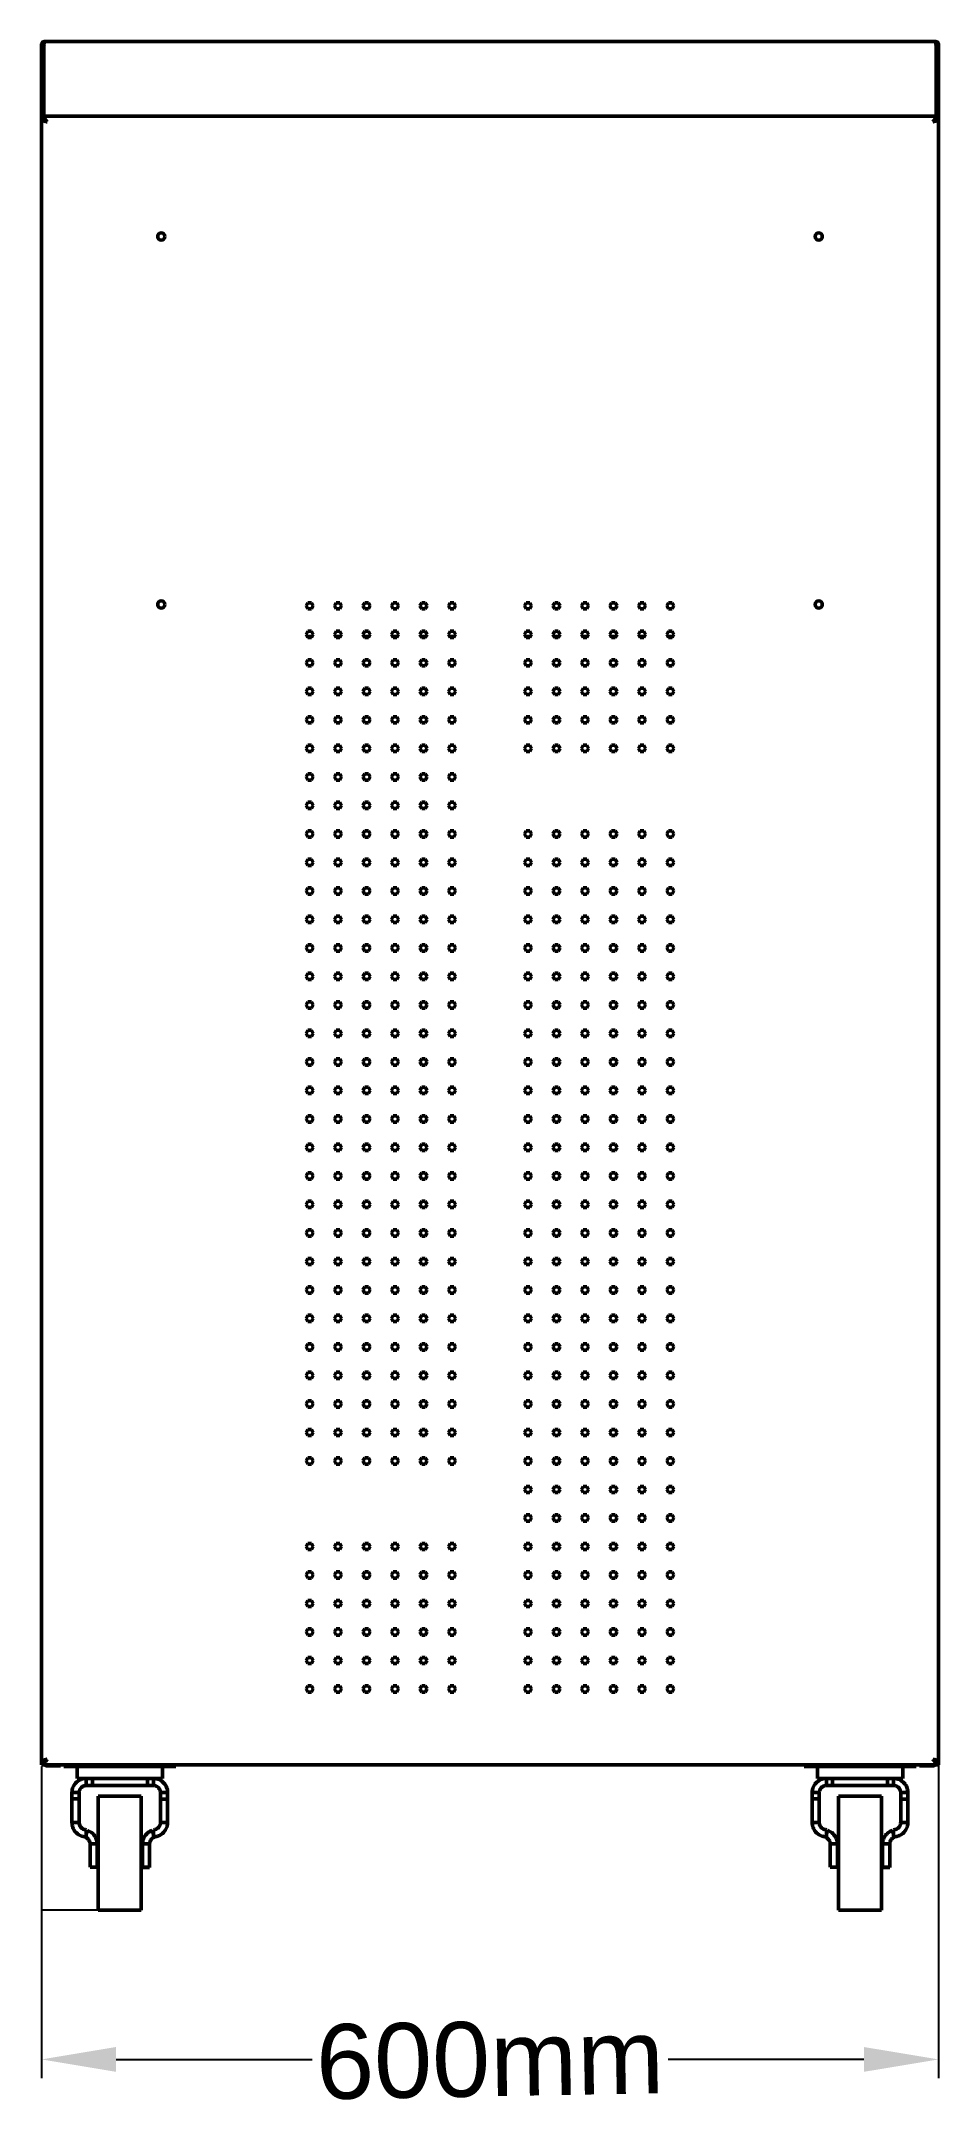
# Model space of a CAD drawing. Header units: millimetres. Extents: x 0 to 60, y -13 to 125.
import ezdxf

# ---------------------------------------------------------------- set-up
doc = ezdxf.new("R2010")
doc.units = ezdxf.units.MM
doc.layers.add('Visible (ANSI)', color=7, linetype='Continuous', lineweight=50)
doc.styles.get("Standard").update_dxf_attribs({"font": 'arial.ttf'})
doc.dimstyles.new('ISO-25', dxfattribs={"dimtxt": 2.5, "dimasz": 2.5, "dimexe": 1.25, "dimexo": 0.625, "dimtad": 1, "dimtxsty": 'Standard', "dimcen": 2.5, "dimadec": 0, "dimazin": 0, "dimtfac": 1, "dimtmove": 0, "dimatfit": 3, "dimfxl": 1, "dimarcsym": 0})

msp = doc.modelspace()

# ---------------------------------------------------------------- blocks, each defined once
blk = doc.blocks.new('*D87')
at = {"color": 0, "lineweight": -2, "transparency": 16777216}
for p, q in [((60.04, 11.06), (60.04, -11.23)), ((0, 9.62), (0, -11.23)), ((5, -9.98), (18.11, -9.98)), ((55.04, -9.98), (41.94, -9.98))]:
    blk.add_line(p, q, dxfattribs=at)
at = {"color": 0, "transparency": 16777216}
for points in [[(5, -9.15), (5, -10.81), (0, -9.98)], [(55.04, -9.15), (55.04, -10.81), (60.04, -9.98)]]:
    blk.add_solid(points, dxfattribs=at)
at = {"layer": 'Defpoints', "color": 0, "transparency": 16777216}
for p in [(60.04, 11.69), (0, 10.24), (60.04, -9.98)]:
    blk.add_point(p, dxfattribs=at)
at = {"color": 0, "transparency": 16777216, "insert": (30.02, -9.98), "char_height": 5, "attachment_point": 5, "rotation": 1}
blk.add_mtext('600mm', dxfattribs=at)

# ---------------------------------------------------------------- dimensions: what is measured, and where the dimension line sits
dim = msp.add_linear_dim(base=(60.044, -9.98), p1=(0, 10.24), p2=(60.044, 11.686), text='600mm', dimstyle='ISO-25', override={"dimtxt": 5, "dimasz": 5})
dim.commit()
dim.dimension.update_dxf_attribs({"geometry": '*D87', "text_midpoint": (30.022, -9.98), "text_rotation": 1})

# ---------------------------------------------------------------- linework, layer by layer
msp.add_line((5.246, 0), (0, 0))
at = {"layer": 'Visible (ANSI)'}
for p, q in [((0.122, 124.757), (0, 124.757)), ((0, 124.757), (0, 120.242)), ((0.122, 124.757), (0.122, 120.242)), ((0.173, 120.242), (0.173, 124.757)), ((0.244, 125.001), (59.8, 125.001)), ((59.871, 124.757), (59.871, 120.242)), ((59.922, 124.757), (59.922, 120.242)), ((59.922, 124.757), (60.044, 124.757)), ((60.044, 120.242), (60.044, 124.757)), ((0, 119.998), (0, 120.242)), ((0, 119.807), (0, 119.998)), ((0, 119.998), (0.122, 119.998)), ((0, 119.807), (0, 119.756)), ((0, 9.958), (0, 119.756)), ((0.181, 119.756), (0, 119.756)), ((0.122, 120.242), (0.122, 119.998)), ((0.122, 119.998), (0.173, 119.998)), ((0.122, 119.756), (0.122, 119.784)), ((0.173, 120.242), (0.173, 119.998)), ((59.871, 119.998), (0.173, 119.998)), ((59.862, 119.756), (60.044, 119.756)), ((59.871, 119.998), (59.871, 120.242)), ((59.871, 119.998), (59.922, 119.998)), ((59.922, 119.998), (59.922, 120.242)), ((59.922, 119.998), (60.044, 119.998)), ((59.922, 119.784), (59.922, 119.756)), ((60.044, 120.242), (60.044, 119.998)), ((60.044, 119.807), (60.044, 119.998)), ((60.044, 119.756), (60.044, 119.807)), ((60.044, 119.756), (60.044, 9.958)), ((17.709, 87.243), (17.829, 87.45)), ((17.829, 87.036), (17.709, 87.243)), ((17.829, 87.45), (18.068, 87.45)), ((18.068, 87.45), (18.187, 87.243)), ((18.187, 87.243), (18.068, 87.036)), ((19.616, 87.243), (19.735, 87.45)), ((19.735, 87.036), (19.616, 87.243)), ((19.735, 87.45), (19.974, 87.45)), ((19.974, 87.45), (20.093, 87.243)), ((20.093, 87.243), (19.974, 87.036)), ((21.522, 87.243), (21.641, 87.45)), ((21.641, 87.036), (21.522, 87.243)), ((21.641, 87.45), (21.88, 87.45)), ((21.88, 87.45), (22, 87.243)), ((22, 87.243), (21.88, 87.036)), ((23.428, 87.243), (23.548, 87.45)), ((23.548, 87.036), (23.428, 87.243)), ((23.548, 87.45), (23.787, 87.45)), ((23.787, 87.45), (23.906, 87.243)), ((23.906, 87.243), (23.787, 87.036)), ((25.335, 87.243), (25.454, 87.45)), ((25.454, 87.036), (25.335, 87.243)), ((25.454, 87.45), (25.693, 87.45)), ((25.693, 87.45), (25.813, 87.243)), ((25.813, 87.243), (25.693, 87.036)), ((27.241, 87.243), (27.361, 87.45)), ((27.361, 87.036), (27.241, 87.243)), ((27.361, 87.45), (27.599, 87.45)), ((27.599, 87.45), (27.719, 87.243)), ((27.719, 87.243), (27.599, 87.036)), ((32.325, 87.243), (32.444, 87.45)), ((32.444, 87.036), (32.325, 87.243)), ((32.444, 87.45), (32.683, 87.45)), ((32.683, 87.45), (32.803, 87.243)), ((32.803, 87.243), (32.683, 87.036)), ((34.231, 87.243), (34.351, 87.45)), ((34.351, 87.036), (34.231, 87.243)), ((34.351, 87.45), (34.59, 87.45)), ((34.59, 87.45), (34.709, 87.243)), ((34.709, 87.243), (34.59, 87.036)), ((36.138, 87.243), (36.257, 87.45)), ((36.257, 87.036), (36.138, 87.243)), ((36.257, 87.45), (36.496, 87.45)), ((36.496, 87.45), (36.615, 87.243)), ((36.615, 87.243), (36.496, 87.036)), ((38.044, 87.243), (38.163, 87.45)), ((38.163, 87.036), (38.044, 87.243)), ((38.163, 87.45), (38.402, 87.45)), ((38.402, 87.45), (38.522, 87.243)), ((38.522, 87.243), (38.402, 87.036)), ((39.95, 87.243), (40.07, 87.45)), ((40.07, 87.036), (39.95, 87.243)), ((40.07, 87.45), (40.309, 87.45)), ((40.309, 87.45), (40.428, 87.243)), ((40.428, 87.243), (40.309, 87.036)), ((41.857, 87.243), (41.976, 87.45)), ((41.976, 87.036), (41.857, 87.243)), ((41.976, 87.45), (42.215, 87.45)), ((42.215, 87.45), (42.335, 87.243)), ((42.335, 87.243), (42.215, 87.036)), ((18.068, 87.036), (17.829, 87.036)), ((19.974, 87.036), (19.735, 87.036)), ((21.88, 87.036), (21.641, 87.036)), ((23.787, 87.036), (23.548, 87.036)), ((25.693, 87.036), (25.454, 87.036)), ((27.599, 87.036), (27.361, 87.036)), ((32.683, 87.036), (32.444, 87.036)), ((34.59, 87.036), (34.351, 87.036)), ((36.496, 87.036), (36.257, 87.036)), ((38.402, 87.036), (38.163, 87.036)), ((40.309, 87.036), (40.07, 87.036)), ((42.215, 87.036), (41.976, 87.036)), ((17.709, 85.337), (17.829, 85.544)), ((17.829, 85.13), (17.709, 85.337)), ((18.101, 85.187), (17.796, 85.187)), ((17.829, 85.544), (18.068, 85.544)), ((18.068, 85.13), (17.829, 85.13)), ((18.068, 85.544), (18.187, 85.337)), ((18.187, 85.337), (18.068, 85.13)), ((19.616, 85.337), (19.735, 85.544)), ((19.735, 85.13), (19.616, 85.337)), ((20.007, 85.187), (19.702, 85.187)), ((19.735, 85.544), (19.974, 85.544)), ((19.974, 85.13), (19.735, 85.13)), ((19.974, 85.544), (20.093, 85.337)), ((20.093, 85.337), (19.974, 85.13)), ((21.522, 85.337), (21.641, 85.544)), ((21.641, 85.13), (21.522, 85.337)), ((21.913, 85.187), (21.608, 85.187)), ((21.641, 85.544), (21.88, 85.544)), ((21.88, 85.13), (21.641, 85.13)), ((21.88, 85.544), (22, 85.337)), ((22, 85.337), (21.88, 85.13)), ((23.428, 85.337), (23.548, 85.544)), ((23.548, 85.13), (23.428, 85.337)), ((23.82, 85.187), (23.515, 85.187)), ((23.548, 85.544), (23.787, 85.544)), ((23.787, 85.13), (23.548, 85.13)), ((23.787, 85.544), (23.906, 85.337)), ((23.906, 85.337), (23.787, 85.13)), ((25.335, 85.337), (25.454, 85.544)), ((25.454, 85.13), (25.335, 85.337)), ((25.726, 85.187), (25.421, 85.187)), ((25.454, 85.544), (25.693, 85.544)), ((25.693, 85.13), (25.454, 85.13)), ((25.693, 85.544), (25.813, 85.337)), ((25.813, 85.337), (25.693, 85.13)), ((27.241, 85.337), (27.361, 85.544)), ((27.361, 85.13), (27.241, 85.337)), ((27.632, 85.187), (27.328, 85.187)), ((27.361, 85.544), (27.599, 85.544)), ((27.599, 85.13), (27.361, 85.13)), ((27.599, 85.544), (27.719, 85.337)), ((27.719, 85.337), (27.599, 85.13)), ((32.325, 85.337), (32.444, 85.544)), ((32.444, 85.13), (32.325, 85.337)), ((32.716, 85.187), (32.411, 85.187)), ((32.444, 85.544), (32.683, 85.544)), ((32.683, 85.13), (32.444, 85.13)), ((32.683, 85.544), (32.803, 85.337)), ((32.803, 85.337), (32.683, 85.13)), ((34.231, 85.337), (34.351, 85.544)), ((34.351, 85.13), (34.231, 85.337)), ((34.623, 85.187), (34.318, 85.187)), ((34.351, 85.544), (34.59, 85.544)), ((34.59, 85.13), (34.351, 85.13)), ((34.59, 85.544), (34.709, 85.337)), ((34.709, 85.337), (34.59, 85.13)), ((36.138, 85.337), (36.257, 85.544)), ((36.257, 85.13), (36.138, 85.337)), ((36.529, 85.187), (36.224, 85.187)), ((36.257, 85.544), (36.496, 85.544)), ((36.496, 85.13), (36.257, 85.13)), ((36.496, 85.544), (36.615, 85.337)), ((36.615, 85.337), (36.496, 85.13)), ((38.044, 85.337), (38.163, 85.544)), ((38.163, 85.13), (38.044, 85.337)), ((38.435, 85.187), (38.13, 85.187)), ((38.163, 85.544), (38.402, 85.544)), ((38.402, 85.13), (38.163, 85.13)), ((38.402, 85.544), (38.522, 85.337)), ((38.522, 85.337), (38.402, 85.13)), ((39.95, 85.337), (40.07, 85.544)), ((40.07, 85.13), (39.95, 85.337)), ((40.342, 85.187), (40.037, 85.187)), ((40.07, 85.544), (40.309, 85.544)), ((40.309, 85.13), (40.07, 85.13)), ((40.309, 85.544), (40.428, 85.337)), ((40.428, 85.337), (40.309, 85.13)), ((41.857, 85.337), (41.976, 85.544)), ((41.976, 85.13), (41.857, 85.337)), ((42.248, 85.187), (41.943, 85.187)), ((41.976, 85.544), (42.215, 85.544)), ((42.215, 85.13), (41.976, 85.13)), ((42.215, 85.544), (42.335, 85.337)), ((42.335, 85.337), (42.215, 85.13)), ((17.709, 83.431), (17.829, 83.637)), ((17.829, 83.224), (17.709, 83.431)), ((17.829, 83.637), (18.068, 83.637)), ((18.068, 83.224), (17.829, 83.224)), ((18.068, 83.637), (18.187, 83.431)), ((18.187, 83.431), (18.068, 83.224)), ((19.616, 83.431), (19.735, 83.637)), ((19.735, 83.224), (19.616, 83.431)), ((19.735, 83.637), (19.974, 83.637)), ((19.974, 83.224), (19.735, 83.224)), ((19.974, 83.637), (20.093, 83.431)), ((20.093, 83.431), (19.974, 83.224)), ((21.522, 83.431), (21.641, 83.637)), ((21.641, 83.224), (21.522, 83.431)), ((21.641, 83.637), (21.88, 83.637)), ((21.88, 83.224), (21.641, 83.224)), ((21.88, 83.637), (22, 83.431)), ((22, 83.431), (21.88, 83.224)), ((23.428, 83.431), (23.548, 83.637)), ((23.548, 83.224), (23.428, 83.431)), ((23.548, 83.637), (23.787, 83.637)), ((23.787, 83.224), (23.548, 83.224)), ((23.787, 83.637), (23.906, 83.431)), ((23.906, 83.431), (23.787, 83.224)), ((25.335, 83.431), (25.454, 83.637)), ((25.454, 83.224), (25.335, 83.431)), ((25.454, 83.637), (25.693, 83.637)), ((25.693, 83.224), (25.454, 83.224)), ((25.693, 83.637), (25.813, 83.431)), ((25.813, 83.431), (25.693, 83.224)), ((27.241, 83.431), (27.361, 83.637)), ((27.361, 83.224), (27.241, 83.431)), ((27.361, 83.637), (27.599, 83.637)), ((27.599, 83.224), (27.361, 83.224)), ((27.599, 83.637), (27.719, 83.431)), ((27.719, 83.431), (27.599, 83.224)), ((32.325, 83.431), (32.444, 83.637)), ((32.444, 83.224), (32.325, 83.431)), ((32.444, 83.637), (32.683, 83.637)), ((32.683, 83.224), (32.444, 83.224)), ((32.683, 83.637), (32.803, 83.431)), ((32.803, 83.431), (32.683, 83.224)), ((34.231, 83.431), (34.351, 83.637)), ((34.351, 83.224), (34.231, 83.431)), ((34.351, 83.637), (34.59, 83.637)), ((34.59, 83.224), (34.351, 83.224)), ((34.59, 83.637), (34.709, 83.431)), ((34.709, 83.431), (34.59, 83.224)), ((36.138, 83.431), (36.257, 83.637)), ((36.257, 83.224), (36.138, 83.431)), ((36.257, 83.637), (36.496, 83.637)), ((36.496, 83.224), (36.257, 83.224)), ((36.496, 83.637), (36.615, 83.431)), ((36.615, 83.431), (36.496, 83.224)), ((38.044, 83.431), (38.163, 83.637)), ((38.163, 83.224), (38.044, 83.431)), ((38.163, 83.637), (38.402, 83.637)), ((38.402, 83.224), (38.163, 83.224)), ((38.402, 83.637), (38.522, 83.431)), ((38.522, 83.431), (38.402, 83.224)), ((39.95, 83.431), (40.07, 83.637)), ((40.07, 83.224), (39.95, 83.431)), ((40.07, 83.637), (40.309, 83.637)), ((40.309, 83.224), (40.07, 83.224)), ((40.309, 83.637), (40.428, 83.431)), ((40.428, 83.431), (40.309, 83.224)), ((41.857, 83.431), (41.976, 83.637)), ((41.976, 83.224), (41.857, 83.431)), ((41.976, 83.637), (42.215, 83.637)), ((42.215, 83.224), (41.976, 83.224)), ((42.215, 83.637), (42.335, 83.431)), ((42.335, 83.431), (42.215, 83.224)), ((17.709, 81.524), (17.829, 81.731)), ((17.829, 81.731), (18.068, 81.731)), ((18.068, 81.731), (18.187, 81.524)), ((19.616, 81.524), (19.735, 81.731)), ((19.735, 81.731), (19.974, 81.731)), ((19.974, 81.731), (20.093, 81.524)), ((21.522, 81.524), (21.641, 81.731)), ((21.641, 81.731), (21.88, 81.731)), ((21.88, 81.731), (22, 81.524)), ((23.428, 81.524), (23.548, 81.731)), ((23.548, 81.731), (23.787, 81.731)), ((23.787, 81.731), (23.906, 81.524)), ((25.335, 81.524), (25.454, 81.731)), ((25.454, 81.731), (25.693, 81.731)), ((25.693, 81.731), (25.813, 81.524)), ((27.241, 81.524), (27.361, 81.731)), ((27.361, 81.731), (27.599, 81.731)), ((27.599, 81.731), (27.719, 81.524)), ((32.325, 81.524), (32.444, 81.731)), ((32.444, 81.731), (32.683, 81.731)), ((32.683, 81.731), (32.803, 81.524)), ((34.231, 81.524), (34.351, 81.731)), ((34.351, 81.731), (34.59, 81.731)), ((34.59, 81.731), (34.709, 81.524)), ((36.138, 81.524), (36.257, 81.731)), ((36.257, 81.731), (36.496, 81.731)), ((36.496, 81.731), (36.615, 81.524)), ((38.044, 81.524), (38.163, 81.731)), ((38.163, 81.731), (38.402, 81.731)), ((38.402, 81.731), (38.522, 81.524)), ((39.95, 81.524), (40.07, 81.731)), ((40.07, 81.731), (40.309, 81.731)), ((40.309, 81.731), (40.428, 81.524)), ((41.857, 81.524), (41.976, 81.731)), ((41.976, 81.731), (42.215, 81.731)), ((42.215, 81.731), (42.335, 81.524)), ((17.829, 81.317), (17.709, 81.524)), ((18.068, 81.317), (17.829, 81.317)), ((18.187, 81.524), (18.068, 81.317)), ((19.735, 81.317), (19.616, 81.524)), ((19.974, 81.317), (19.735, 81.317)), ((20.093, 81.524), (19.974, 81.317)), ((21.641, 81.317), (21.522, 81.524)), ((21.88, 81.317), (21.641, 81.317)), ((22, 81.524), (21.88, 81.317)), ((23.548, 81.317), (23.428, 81.524)), ((23.787, 81.317), (23.548, 81.317)), ((23.906, 81.524), (23.787, 81.317)), ((25.454, 81.317), (25.335, 81.524)), ((25.693, 81.317), (25.454, 81.317)), ((25.813, 81.524), (25.693, 81.317)), ((27.361, 81.317), (27.241, 81.524)), ((27.599, 81.317), (27.361, 81.317)), ((27.719, 81.524), (27.599, 81.317)), ((32.444, 81.317), (32.325, 81.524)), ((32.683, 81.317), (32.444, 81.317)), ((32.803, 81.524), (32.683, 81.317)), ((34.351, 81.317), (34.231, 81.524)), ((34.59, 81.317), (34.351, 81.317)), ((34.709, 81.524), (34.59, 81.317)), ((36.257, 81.317), (36.138, 81.524)), ((36.496, 81.317), (36.257, 81.317)), ((36.615, 81.524), (36.496, 81.317)), ((38.163, 81.317), (38.044, 81.524)), ((38.402, 81.317), (38.163, 81.317)), ((38.522, 81.524), (38.402, 81.317)), ((40.07, 81.317), (39.95, 81.524)), ((40.309, 81.317), (40.07, 81.317)), ((40.428, 81.524), (40.309, 81.317)), ((41.976, 81.317), (41.857, 81.524)), ((42.215, 81.317), (41.976, 81.317)), ((42.335, 81.524), (42.215, 81.317)), ((17.709, 79.618), (17.829, 79.825)), ((17.829, 79.411), (17.709, 79.618)), ((17.829, 79.825), (18.068, 79.825)), ((18.068, 79.411), (17.829, 79.411)), ((18.068, 79.825), (18.187, 79.618)), ((18.187, 79.618), (18.068, 79.411)), ((19.616, 79.618), (19.735, 79.825)), ((19.735, 79.411), (19.616, 79.618)), ((19.735, 79.825), (19.974, 79.825)), ((19.974, 79.411), (19.735, 79.411)), ((19.974, 79.825), (20.093, 79.618)), ((20.093, 79.618), (19.974, 79.411)), ((21.522, 79.618), (21.641, 79.825)), ((21.641, 79.411), (21.522, 79.618)), ((21.641, 79.825), (21.88, 79.825)), ((21.88, 79.411), (21.641, 79.411)), ((21.88, 79.825), (22, 79.618)), ((22, 79.618), (21.88, 79.411)), ((23.428, 79.618), (23.548, 79.825)), ((23.548, 79.411), (23.428, 79.618)), ((23.548, 79.825), (23.787, 79.825)), ((23.787, 79.411), (23.548, 79.411)), ((23.787, 79.825), (23.906, 79.618)), ((23.906, 79.618), (23.787, 79.411)), ((25.335, 79.618), (25.454, 79.825)), ((25.454, 79.411), (25.335, 79.618)), ((25.454, 79.825), (25.693, 79.825)), ((25.693, 79.411), (25.454, 79.411)), ((25.693, 79.825), (25.813, 79.618)), ((25.813, 79.618), (25.693, 79.411)), ((27.241, 79.618), (27.361, 79.825)), ((27.361, 79.411), (27.241, 79.618)), ((27.361, 79.825), (27.599, 79.825)), ((27.599, 79.411), (27.361, 79.411)), ((27.599, 79.825), (27.719, 79.618)), ((27.719, 79.618), (27.599, 79.411)), ((32.325, 79.618), (32.444, 79.825)), ((32.444, 79.411), (32.325, 79.618)), ((32.444, 79.825), (32.683, 79.825)), ((32.683, 79.411), (32.444, 79.411)), ((32.683, 79.825), (32.803, 79.618)), ((32.803, 79.618), (32.683, 79.411)), ((34.231, 79.618), (34.351, 79.825)), ((34.351, 79.411), (34.231, 79.618)), ((34.351, 79.825), (34.59, 79.825)), ((34.59, 79.411), (34.351, 79.411)), ((34.59, 79.825), (34.709, 79.618)), ((34.709, 79.618), (34.59, 79.411)), ((36.138, 79.618), (36.257, 79.825)), ((36.257, 79.411), (36.138, 79.618)), ((36.257, 79.825), (36.496, 79.825)), ((36.496, 79.411), (36.257, 79.411)), ((36.496, 79.825), (36.615, 79.618)), ((36.615, 79.618), (36.496, 79.411)), ((38.044, 79.618), (38.163, 79.825)), ((38.163, 79.411), (38.044, 79.618)), ((38.163, 79.825), (38.402, 79.825)), ((38.402, 79.411), (38.163, 79.411)), ((38.402, 79.825), (38.522, 79.618)), ((38.522, 79.618), (38.402, 79.411)), ((39.95, 79.618), (40.07, 79.825)), ((40.07, 79.411), (39.95, 79.618)), ((40.07, 79.825), (40.309, 79.825)), ((40.309, 79.411), (40.07, 79.411)), ((40.309, 79.825), (40.428, 79.618)), ((40.428, 79.618), (40.309, 79.411)), ((41.857, 79.618), (41.976, 79.825)), ((41.976, 79.411), (41.857, 79.618)), ((41.976, 79.825), (42.215, 79.825)), ((42.215, 79.411), (41.976, 79.411)), ((42.215, 79.825), (42.335, 79.618)), ((42.335, 79.618), (42.215, 79.411)), ((17.709, 77.711), (17.829, 77.918)), ((17.829, 77.504), (17.709, 77.711)), ((17.829, 77.918), (18.068, 77.918)), ((18.068, 77.918), (18.187, 77.711)), ((18.187, 77.711), (18.068, 77.504)), ((19.616, 77.711), (19.735, 77.918)), ((19.735, 77.504), (19.616, 77.711)), ((19.735, 77.918), (19.974, 77.918)), ((19.974, 77.918), (20.093, 77.711)), ((20.093, 77.711), (19.974, 77.504)), ((21.522, 77.711), (21.641, 77.918)), ((21.641, 77.504), (21.522, 77.711)), ((21.641, 77.918), (21.88, 77.918)), ((21.88, 77.918), (22, 77.711)), ((22, 77.711), (21.88, 77.504)), ((23.428, 77.711), (23.548, 77.918)), ((23.548, 77.504), (23.428, 77.711)), ((23.548, 77.918), (23.787, 77.918)), ((23.787, 77.918), (23.906, 77.711)), ((23.906, 77.711), (23.787, 77.504)), ((25.335, 77.711), (25.454, 77.918)), ((25.454, 77.504), (25.335, 77.711)), ((25.454, 77.918), (25.693, 77.918)), ((25.693, 77.918), (25.813, 77.711)), ((25.813, 77.711), (25.693, 77.504)), ((27.241, 77.711), (27.361, 77.918)), ((27.361, 77.504), (27.241, 77.711)), ((27.361, 77.918), (27.599, 77.918)), ((27.599, 77.918), (27.719, 77.711)), ((27.719, 77.711), (27.599, 77.504)), ((32.325, 77.711), (32.444, 77.918)), ((32.444, 77.504), (32.325, 77.711)), ((32.444, 77.918), (32.683, 77.918)), ((32.683, 77.918), (32.803, 77.711)), ((32.803, 77.711), (32.683, 77.504)), ((34.231, 77.711), (34.351, 77.918)), ((34.351, 77.504), (34.231, 77.711)), ((34.351, 77.918), (34.59, 77.918)), ((34.59, 77.918), (34.709, 77.711)), ((34.709, 77.711), (34.59, 77.504)), ((36.138, 77.711), (36.257, 77.918)), ((36.257, 77.504), (36.138, 77.711)), ((36.257, 77.918), (36.496, 77.918)), ((36.496, 77.918), (36.615, 77.711)), ((36.615, 77.711), (36.496, 77.504)), ((38.044, 77.711), (38.163, 77.918)), ((38.163, 77.504), (38.044, 77.711)), ((38.163, 77.918), (38.402, 77.918)), ((38.402, 77.918), (38.522, 77.711)), ((38.522, 77.711), (38.402, 77.504)), ((39.95, 77.711), (40.07, 77.918)), ((40.07, 77.504), (39.95, 77.711)), ((40.07, 77.918), (40.309, 77.918)), ((40.309, 77.918), (40.428, 77.711)), ((40.428, 77.711), (40.309, 77.504)), ((41.857, 77.711), (41.976, 77.918)), ((41.976, 77.504), (41.857, 77.711)), ((41.976, 77.918), (42.215, 77.918)), ((42.215, 77.918), (42.335, 77.711)), ((42.335, 77.711), (42.215, 77.504)), ((18.068, 77.504), (17.829, 77.504)), ((19.974, 77.504), (19.735, 77.504)), ((21.88, 77.504), (21.641, 77.504)), ((23.787, 77.504), (23.548, 77.504)), ((25.693, 77.504), (25.454, 77.504)), ((27.599, 77.504), (27.361, 77.504)), ((32.683, 77.504), (32.444, 77.504)), ((34.59, 77.504), (34.351, 77.504)), ((36.496, 77.504), (36.257, 77.504)), ((38.402, 77.504), (38.163, 77.504)), ((40.309, 77.504), (40.07, 77.504)), ((42.215, 77.504), (41.976, 77.504)), ((17.709, 75.805), (17.829, 76.012)), ((17.829, 75.598), (17.709, 75.805)), ((17.829, 76.012), (18.068, 76.012)), ((18.068, 75.598), (17.829, 75.598)), ((18.068, 76.012), (18.187, 75.805)), ((18.187, 75.805), (18.068, 75.598)), ((19.616, 75.805), (19.735, 76.012)), ((19.735, 75.598), (19.616, 75.805)), ((19.735, 76.012), (19.974, 76.012)), ((19.974, 75.598), (19.735, 75.598)), ((19.974, 76.012), (20.093, 75.805)), ((20.093, 75.805), (19.974, 75.598)), ((21.522, 75.805), (21.641, 76.012)), ((21.641, 75.598), (21.522, 75.805)), ((21.641, 76.012), (21.88, 76.012)), ((21.88, 75.598), (21.641, 75.598)), ((21.88, 76.012), (22, 75.805)), ((22, 75.805), (21.88, 75.598)), ((23.428, 75.805), (23.548, 76.012)), ((23.548, 75.598), (23.428, 75.805)), ((23.548, 76.012), (23.787, 76.012)), ((23.787, 75.598), (23.548, 75.598)), ((23.787, 76.012), (23.906, 75.805)), ((23.906, 75.805), (23.787, 75.598)), ((25.335, 75.805), (25.454, 76.012)), ((25.454, 75.598), (25.335, 75.805)), ((25.454, 76.012), (25.693, 76.012)), ((25.693, 75.598), (25.454, 75.598)), ((25.693, 76.012), (25.813, 75.805)), ((25.813, 75.805), (25.693, 75.598)), ((27.241, 75.805), (27.361, 76.012)), ((27.361, 75.598), (27.241, 75.805)), ((27.361, 76.012), (27.599, 76.012)), ((27.599, 75.598), (27.361, 75.598)), ((27.599, 76.012), (27.719, 75.805)), ((27.719, 75.805), (27.599, 75.598)), ((17.709, 73.899), (17.829, 74.106)), ((17.829, 73.692), (17.709, 73.899)), ((17.829, 74.106), (18.068, 74.106)), ((18.068, 73.692), (17.829, 73.692)), ((18.068, 74.106), (18.187, 73.899)), ((18.187, 73.899), (18.068, 73.692)), ((19.616, 73.899), (19.735, 74.106)), ((19.735, 73.692), (19.616, 73.899)), ((19.735, 74.106), (19.974, 74.106)), ((19.974, 73.692), (19.735, 73.692)), ((19.974, 74.106), (20.093, 73.899)), ((20.093, 73.899), (19.974, 73.692)), ((21.522, 73.899), (21.641, 74.106)), ((21.641, 73.692), (21.522, 73.899)), ((21.641, 74.106), (21.88, 74.106)), ((21.88, 73.692), (21.641, 73.692)), ((21.88, 74.106), (22, 73.899)), ((22, 73.899), (21.88, 73.692)), ((23.428, 73.899), (23.548, 74.106)), ((23.548, 73.692), (23.428, 73.899)), ((23.548, 74.106), (23.787, 74.106)), ((23.787, 73.692), (23.548, 73.692)), ((23.787, 74.106), (23.906, 73.899)), ((23.906, 73.899), (23.787, 73.692)), ((25.335, 73.899), (25.454, 74.106)), ((25.454, 73.692), (25.335, 73.899)), ((25.454, 74.106), (25.693, 74.106)), ((25.693, 73.692), (25.454, 73.692)), ((25.693, 74.106), (25.813, 73.899)), ((25.813, 73.899), (25.693, 73.692)), ((27.241, 73.899), (27.361, 74.106)), ((27.361, 73.692), (27.241, 73.899)), ((27.361, 74.106), (27.599, 74.106)), ((27.599, 73.692), (27.361, 73.692)), ((27.599, 74.106), (27.719, 73.899)), ((27.719, 73.899), (27.599, 73.692)), ((17.709, 71.992), (17.829, 72.199)), ((17.829, 72.199), (18.068, 72.199)), ((18.068, 72.199), (18.187, 71.992)), ((19.616, 71.992), (19.735, 72.199)), ((19.735, 72.199), (19.974, 72.199)), ((19.974, 72.199), (20.093, 71.992)), ((21.522, 71.992), (21.641, 72.199)), ((21.641, 72.199), (21.88, 72.199)), ((21.88, 72.199), (22, 71.992)), ((23.428, 71.992), (23.548, 72.199)), ((23.548, 72.199), (23.787, 72.199)), ((23.787, 72.199), (23.906, 71.992)), ((25.335, 71.992), (25.454, 72.199)), ((25.454, 72.199), (25.693, 72.199)), ((25.693, 72.199), (25.813, 71.992)), ((27.241, 71.992), (27.361, 72.199)), ((27.361, 72.199), (27.599, 72.199)), ((27.599, 72.199), (27.719, 71.992)), ((32.325, 71.992), (32.444, 72.199)), ((32.444, 72.199), (32.683, 72.199)), ((32.683, 72.199), (32.803, 71.992)), ((34.231, 71.992), (34.351, 72.199)), ((34.351, 72.199), (34.59, 72.199)), ((34.59, 72.199), (34.709, 71.992)), ((36.138, 71.992), (36.257, 72.199)), ((36.257, 72.199), (36.496, 72.199)), ((36.496, 72.199), (36.615, 71.992)), ((38.044, 71.992), (38.163, 72.199)), ((38.163, 72.199), (38.402, 72.199)), ((38.402, 72.199), (38.522, 71.992)), ((39.95, 71.992), (40.07, 72.199)), ((40.07, 72.199), (40.309, 72.199)), ((40.309, 72.199), (40.428, 71.992)), ((41.857, 71.992), (41.976, 72.199)), ((41.976, 72.199), (42.215, 72.199)), ((42.215, 72.199), (42.335, 71.992)), ((17.829, 71.785), (17.709, 71.992)), ((18.068, 71.785), (17.829, 71.785)), ((18.187, 71.992), (18.068, 71.785)), ((19.735, 71.785), (19.616, 71.992)), ((19.974, 71.785), (19.735, 71.785)), ((20.093, 71.992), (19.974, 71.785)), ((21.641, 71.785), (21.522, 71.992)), ((21.88, 71.785), (21.641, 71.785)), ((22, 71.992), (21.88, 71.785)), ((23.548, 71.785), (23.428, 71.992)), ((23.787, 71.785), (23.548, 71.785)), ((23.906, 71.992), (23.787, 71.785)), ((25.454, 71.785), (25.335, 71.992)), ((25.693, 71.785), (25.454, 71.785)), ((25.813, 71.992), (25.693, 71.785)), ((27.361, 71.785), (27.241, 71.992)), ((27.599, 71.785), (27.361, 71.785)), ((27.719, 71.992), (27.599, 71.785)), ((32.444, 71.785), (32.325, 71.992)), ((32.683, 71.785), (32.444, 71.785)), ((32.803, 71.992), (32.683, 71.785)), ((34.351, 71.785), (34.231, 71.992)), ((34.59, 71.785), (34.351, 71.785)), ((34.709, 71.992), (34.59, 71.785)), ((36.257, 71.785), (36.138, 71.992)), ((36.496, 71.785), (36.257, 71.785)), ((36.615, 71.992), (36.496, 71.785)), ((38.163, 71.785), (38.044, 71.992)), ((38.402, 71.785), (38.163, 71.785)), ((38.522, 71.992), (38.402, 71.785)), ((40.07, 71.785), (39.95, 71.992)), ((40.309, 71.785), (40.07, 71.785)), ((40.428, 71.992), (40.309, 71.785)), ((41.976, 71.785), (41.857, 71.992)), ((42.215, 71.785), (41.976, 71.785)), ((42.335, 71.992), (42.215, 71.785)), ((17.709, 70.086), (17.829, 70.293)), ((17.829, 69.879), (17.709, 70.086)), ((17.829, 70.293), (18.068, 70.293)), ((18.068, 69.879), (17.829, 69.879)), ((18.068, 70.293), (18.187, 70.086)), ((18.187, 70.086), (18.068, 69.879)), ((19.616, 70.086), (19.735, 70.293)), ((19.735, 69.879), (19.616, 70.086)), ((19.735, 70.293), (19.974, 70.293)), ((19.974, 69.879), (19.735, 69.879)), ((19.974, 70.293), (20.093, 70.086)), ((20.093, 70.086), (19.974, 69.879)), ((21.522, 70.086), (21.641, 70.293)), ((21.641, 69.879), (21.522, 70.086)), ((21.641, 70.293), (21.88, 70.293)), ((21.88, 69.879), (21.641, 69.879)), ((21.88, 70.293), (22, 70.086)), ((22, 70.086), (21.88, 69.879)), ((23.428, 70.086), (23.548, 70.293)), ((23.548, 69.879), (23.428, 70.086)), ((23.548, 70.293), (23.787, 70.293)), ((23.787, 69.879), (23.548, 69.879)), ((23.787, 70.293), (23.906, 70.086)), ((23.906, 70.086), (23.787, 69.879)), ((25.335, 70.086), (25.454, 70.293)), ((25.454, 69.879), (25.335, 70.086)), ((25.454, 70.293), (25.693, 70.293)), ((25.693, 69.879), (25.454, 69.879)), ((25.693, 70.293), (25.813, 70.086)), ((25.813, 70.086), (25.693, 69.879)), ((27.241, 70.086), (27.361, 70.293)), ((27.361, 69.879), (27.241, 70.086)), ((27.361, 70.293), (27.599, 70.293)), ((27.599, 69.879), (27.361, 69.879)), ((27.599, 70.293), (27.719, 70.086)), ((27.719, 70.086), (27.599, 69.879)), ((32.325, 70.086), (32.444, 70.293)), ((32.444, 69.879), (32.325, 70.086)), ((32.444, 70.293), (32.683, 70.293)), ((32.683, 69.879), (32.444, 69.879)), ((32.683, 70.293), (32.803, 70.086)), ((32.803, 70.086), (32.683, 69.879)), ((34.231, 70.086), (34.351, 70.293)), ((34.351, 69.879), (34.231, 70.086)), ((34.351, 70.293), (34.59, 70.293)), ((34.59, 69.879), (34.351, 69.879)), ((34.59, 70.293), (34.709, 70.086)), ((34.709, 70.086), (34.59, 69.879)), ((36.138, 70.086), (36.257, 70.293)), ((36.257, 69.879), (36.138, 70.086)), ((36.257, 70.293), (36.496, 70.293)), ((36.496, 69.879), (36.257, 69.879)), ((36.496, 70.293), (36.615, 70.086)), ((36.615, 70.086), (36.496, 69.879)), ((38.044, 70.086), (38.163, 70.293)), ((38.163, 69.879), (38.044, 70.086)), ((38.163, 70.293), (38.402, 70.293)), ((38.402, 69.879), (38.163, 69.879)), ((38.402, 70.293), (38.522, 70.086)), ((38.522, 70.086), (38.402, 69.879)), ((39.95, 70.086), (40.07, 70.293)), ((40.07, 69.879), (39.95, 70.086)), ((40.07, 70.293), (40.309, 70.293)), ((40.309, 69.879), (40.07, 69.879)), ((40.309, 70.293), (40.428, 70.086)), ((40.428, 70.086), (40.309, 69.879)), ((41.857, 70.086), (41.976, 70.293)), ((41.976, 69.879), (41.857, 70.086)), ((41.976, 70.293), (42.215, 70.293)), ((42.215, 69.879), (41.976, 69.879)), ((42.215, 70.293), (42.335, 70.086)), ((42.335, 70.086), (42.215, 69.879)), ((17.709, 68.179), (17.829, 68.386)), ((17.829, 67.972), (17.709, 68.179)), ((17.829, 68.386), (18.068, 68.386)), ((18.068, 67.972), (17.829, 67.972)), ((18.068, 68.386), (18.187, 68.179)), ((18.187, 68.179), (18.068, 67.972)), ((19.616, 68.179), (19.735, 68.386)), ((19.735, 67.972), (19.616, 68.179)), ((19.735, 68.386), (19.974, 68.386)), ((19.974, 67.972), (19.735, 67.972)), ((19.974, 68.386), (20.093, 68.179)), ((20.093, 68.179), (19.974, 67.972)), ((21.522, 68.179), (21.641, 68.386)), ((21.641, 67.972), (21.522, 68.179)), ((21.641, 68.386), (21.88, 68.386)), ((21.88, 67.972), (21.641, 67.972)), ((21.88, 68.386), (22, 68.179)), ((22, 68.179), (21.88, 67.972)), ((23.428, 68.179), (23.548, 68.386)), ((23.548, 67.972), (23.428, 68.179)), ((23.548, 68.386), (23.787, 68.386)), ((23.787, 67.972), (23.548, 67.972)), ((23.787, 68.386), (23.906, 68.179)), ((23.906, 68.179), (23.787, 67.972)), ((25.335, 68.179), (25.454, 68.386)), ((25.454, 67.972), (25.335, 68.179)), ((25.454, 68.386), (25.693, 68.386)), ((25.693, 67.972), (25.454, 67.972)), ((25.693, 68.386), (25.813, 68.179)), ((25.813, 68.179), (25.693, 67.972)), ((27.241, 68.179), (27.361, 68.386)), ((27.361, 67.972), (27.241, 68.179)), ((27.361, 68.386), (27.599, 68.386)), ((27.599, 67.972), (27.361, 67.972)), ((27.599, 68.386), (27.719, 68.179)), ((27.719, 68.179), (27.599, 67.972)), ((32.325, 68.179), (32.444, 68.386)), ((32.444, 67.972), (32.325, 68.179)), ((32.444, 68.386), (32.683, 68.386)), ((32.683, 67.972), (32.444, 67.972)), ((32.683, 68.386), (32.803, 68.179)), ((32.803, 68.179), (32.683, 67.972)), ((34.231, 68.179), (34.351, 68.386)), ((34.351, 67.972), (34.231, 68.179)), ((34.351, 68.386), (34.59, 68.386)), ((34.59, 67.972), (34.351, 67.972)), ((34.59, 68.386), (34.709, 68.179)), ((34.709, 68.179), (34.59, 67.972)), ((36.138, 68.179), (36.257, 68.386)), ((36.257, 67.972), (36.138, 68.179)), ((36.257, 68.386), (36.496, 68.386)), ((36.496, 67.972), (36.257, 67.972)), ((36.496, 68.386), (36.615, 68.179)), ((36.615, 68.179), (36.496, 67.972)), ((38.044, 68.179), (38.163, 68.386)), ((38.163, 67.972), (38.044, 68.179)), ((38.163, 68.386), (38.402, 68.386)), ((38.402, 67.972), (38.163, 67.972)), ((38.402, 68.386), (38.522, 68.179)), ((38.522, 68.179), (38.402, 67.972)), ((39.95, 68.179), (40.07, 68.386)), ((40.07, 67.972), (39.95, 68.179)), ((40.07, 68.386), (40.309, 68.386)), ((40.309, 67.972), (40.07, 67.972)), ((40.309, 68.386), (40.428, 68.179)), ((40.428, 68.179), (40.309, 67.972)), ((41.857, 68.179), (41.976, 68.386)), ((41.976, 67.972), (41.857, 68.179)), ((41.976, 68.386), (42.215, 68.386)), ((42.215, 67.972), (41.976, 67.972)), ((42.215, 68.386), (42.335, 68.179)), ((42.335, 68.179), (42.215, 67.972)), ((17.709, 66.273), (17.829, 66.48)), ((17.829, 66.48), (18.068, 66.48)), ((18.068, 66.48), (18.187, 66.273)), ((19.616, 66.273), (19.735, 66.48)), ((19.735, 66.48), (19.974, 66.48)), ((19.974, 66.48), (20.093, 66.273)), ((21.522, 66.273), (21.641, 66.48)), ((21.641, 66.48), (21.88, 66.48)), ((21.88, 66.48), (22, 66.273)), ((23.428, 66.273), (23.548, 66.48)), ((23.548, 66.48), (23.787, 66.48)), ((23.787, 66.48), (23.906, 66.273)), ((25.335, 66.273), (25.454, 66.48)), ((25.454, 66.48), (25.693, 66.48)), ((25.693, 66.48), (25.813, 66.273)), ((27.241, 66.273), (27.361, 66.48)), ((27.361, 66.48), (27.599, 66.48)), ((27.599, 66.48), (27.719, 66.273)), ((32.325, 66.273), (32.444, 66.48)), ((32.444, 66.48), (32.683, 66.48)), ((32.683, 66.48), (32.803, 66.273)), ((34.231, 66.273), (34.351, 66.48)), ((34.351, 66.48), (34.59, 66.48)), ((34.59, 66.48), (34.709, 66.273)), ((36.138, 66.273), (36.257, 66.48)), ((36.257, 66.48), (36.496, 66.48)), ((36.496, 66.48), (36.615, 66.273)), ((38.044, 66.273), (38.163, 66.48)), ((38.163, 66.48), (38.402, 66.48)), ((38.402, 66.48), (38.522, 66.273)), ((39.95, 66.273), (40.07, 66.48)), ((40.07, 66.48), (40.309, 66.48)), ((40.309, 66.48), (40.428, 66.273)), ((41.857, 66.273), (41.976, 66.48)), ((41.976, 66.48), (42.215, 66.48)), ((42.215, 66.48), (42.335, 66.273)), ((17.829, 66.066), (17.709, 66.273)), ((18.068, 66.066), (17.829, 66.066)), ((18.187, 66.273), (18.068, 66.066)), ((19.735, 66.066), (19.616, 66.273)), ((19.974, 66.066), (19.735, 66.066)), ((20.093, 66.273), (19.974, 66.066)), ((21.641, 66.066), (21.522, 66.273)), ((21.88, 66.066), (21.641, 66.066)), ((22, 66.273), (21.88, 66.066)), ((23.548, 66.066), (23.428, 66.273)), ((23.787, 66.066), (23.548, 66.066)), ((23.906, 66.273), (23.787, 66.066)), ((25.454, 66.066), (25.335, 66.273)), ((25.693, 66.066), (25.454, 66.066)), ((25.813, 66.273), (25.693, 66.066)), ((27.361, 66.066), (27.241, 66.273)), ((27.599, 66.066), (27.361, 66.066)), ((27.719, 66.273), (27.599, 66.066)), ((32.444, 66.066), (32.325, 66.273)), ((32.683, 66.066), (32.444, 66.066)), ((32.803, 66.273), (32.683, 66.066)), ((34.351, 66.066), (34.231, 66.273)), ((34.59, 66.066), (34.351, 66.066)), ((34.709, 66.273), (34.59, 66.066)), ((36.257, 66.066), (36.138, 66.273)), ((36.496, 66.066), (36.257, 66.066)), ((36.615, 66.273), (36.496, 66.066)), ((38.163, 66.066), (38.044, 66.273)), ((38.402, 66.066), (38.163, 66.066)), ((38.522, 66.273), (38.402, 66.066)), ((40.07, 66.066), (39.95, 66.273)), ((40.309, 66.066), (40.07, 66.066)), ((40.428, 66.273), (40.309, 66.066)), ((41.976, 66.066), (41.857, 66.273)), ((42.215, 66.066), (41.976, 66.066)), ((42.335, 66.273), (42.215, 66.066)), ((17.709, 64.367), (17.829, 64.574)), ((17.829, 64.16), (17.709, 64.367)), ((17.829, 64.574), (18.068, 64.574)), ((18.068, 64.16), (17.829, 64.16)), ((18.068, 64.574), (18.187, 64.367)), ((18.187, 64.367), (18.068, 64.16)), ((19.616, 64.367), (19.735, 64.574)), ((19.735, 64.16), (19.616, 64.367)), ((19.735, 64.574), (19.974, 64.574)), ((19.974, 64.16), (19.735, 64.16)), ((19.974, 64.574), (20.093, 64.367)), ((20.093, 64.367), (19.974, 64.16)), ((21.522, 64.367), (21.641, 64.574)), ((21.641, 64.16), (21.522, 64.367)), ((21.641, 64.574), (21.88, 64.574)), ((21.88, 64.16), (21.641, 64.16)), ((21.88, 64.574), (22, 64.367)), ((22, 64.367), (21.88, 64.16)), ((23.428, 64.367), (23.548, 64.574)), ((23.548, 64.16), (23.428, 64.367)), ((23.548, 64.574), (23.787, 64.574)), ((23.787, 64.16), (23.548, 64.16)), ((23.787, 64.574), (23.906, 64.367)), ((23.906, 64.367), (23.787, 64.16)), ((25.335, 64.367), (25.454, 64.574)), ((25.454, 64.16), (25.335, 64.367)), ((25.454, 64.574), (25.693, 64.574)), ((25.693, 64.16), (25.454, 64.16)), ((25.693, 64.574), (25.813, 64.367)), ((25.813, 64.367), (25.693, 64.16)), ((27.241, 64.367), (27.361, 64.574)), ((27.361, 64.16), (27.241, 64.367)), ((27.361, 64.574), (27.599, 64.574)), ((27.599, 64.16), (27.361, 64.16)), ((27.599, 64.574), (27.719, 64.367)), ((27.719, 64.367), (27.599, 64.16)), ((32.325, 64.367), (32.444, 64.574)), ((32.444, 64.16), (32.325, 64.367)), ((32.444, 64.574), (32.683, 64.574)), ((32.683, 64.16), (32.444, 64.16)), ((32.683, 64.574), (32.803, 64.367)), ((32.803, 64.367), (32.683, 64.16)), ((34.231, 64.367), (34.351, 64.574)), ((34.351, 64.16), (34.231, 64.367)), ((34.351, 64.574), (34.59, 64.574)), ((34.59, 64.16), (34.351, 64.16)), ((34.59, 64.574), (34.709, 64.367)), ((34.709, 64.367), (34.59, 64.16)), ((36.138, 64.367), (36.257, 64.574)), ((36.257, 64.16), (36.138, 64.367)), ((36.257, 64.574), (36.496, 64.574)), ((36.496, 64.16), (36.257, 64.16)), ((36.496, 64.574), (36.615, 64.367)), ((36.615, 64.367), (36.496, 64.16)), ((38.044, 64.367), (38.163, 64.574)), ((38.163, 64.16), (38.044, 64.367)), ((38.163, 64.574), (38.402, 64.574)), ((38.402, 64.16), (38.163, 64.16)), ((38.402, 64.574), (38.522, 64.367)), ((38.522, 64.367), (38.402, 64.16)), ((39.95, 64.367), (40.07, 64.574)), ((40.07, 64.16), (39.95, 64.367)), ((40.07, 64.574), (40.309, 64.574)), ((40.309, 64.16), (40.07, 64.16)), ((40.309, 64.574), (40.428, 64.367)), ((40.428, 64.367), (40.309, 64.16)), ((41.857, 64.367), (41.976, 64.574)), ((41.976, 64.16), (41.857, 64.367)), ((41.976, 64.574), (42.215, 64.574)), ((42.215, 64.16), (41.976, 64.16)), ((42.215, 64.574), (42.335, 64.367)), ((42.335, 64.367), (42.215, 64.16)), ((17.709, 62.46), (17.829, 62.667)), ((17.829, 62.253), (17.709, 62.46)), ((17.829, 62.667), (18.068, 62.667)), ((18.068, 62.667), (18.187, 62.46)), ((18.187, 62.46), (18.068, 62.253)), ((19.616, 62.46), (19.735, 62.667)), ((19.735, 62.253), (19.616, 62.46)), ((19.735, 62.667), (19.974, 62.667)), ((19.974, 62.667), (20.093, 62.46)), ((20.093, 62.46), (19.974, 62.253)), ((21.522, 62.46), (21.641, 62.667)), ((21.641, 62.253), (21.522, 62.46)), ((21.641, 62.667), (21.88, 62.667)), ((21.88, 62.667), (22, 62.46)), ((22, 62.46), (21.88, 62.253)), ((23.428, 62.46), (23.548, 62.667)), ((23.548, 62.253), (23.428, 62.46)), ((23.548, 62.667), (23.787, 62.667)), ((23.787, 62.667), (23.906, 62.46)), ((23.906, 62.46), (23.787, 62.253)), ((25.335, 62.46), (25.454, 62.667)), ((25.454, 62.253), (25.335, 62.46)), ((25.454, 62.667), (25.693, 62.667)), ((25.693, 62.667), (25.813, 62.46)), ((25.813, 62.46), (25.693, 62.253)), ((27.241, 62.46), (27.361, 62.667)), ((27.361, 62.253), (27.241, 62.46)), ((27.361, 62.667), (27.599, 62.667)), ((27.599, 62.667), (27.719, 62.46)), ((27.719, 62.46), (27.599, 62.253)), ((32.325, 62.46), (32.444, 62.667)), ((32.444, 62.253), (32.325, 62.46)), ((32.444, 62.667), (32.683, 62.667)), ((32.683, 62.667), (32.803, 62.46)), ((32.803, 62.46), (32.683, 62.253)), ((34.231, 62.46), (34.351, 62.667)), ((34.351, 62.253), (34.231, 62.46)), ((34.351, 62.667), (34.59, 62.667)), ((34.59, 62.667), (34.709, 62.46)), ((34.709, 62.46), (34.59, 62.253)), ((36.138, 62.46), (36.257, 62.667)), ((36.257, 62.253), (36.138, 62.46)), ((36.257, 62.667), (36.496, 62.667)), ((36.496, 62.667), (36.615, 62.46)), ((36.615, 62.46), (36.496, 62.253)), ((38.044, 62.46), (38.163, 62.667)), ((38.163, 62.253), (38.044, 62.46)), ((38.163, 62.667), (38.402, 62.667)), ((38.402, 62.667), (38.522, 62.46)), ((38.522, 62.46), (38.402, 62.253)), ((39.95, 62.46), (40.07, 62.667)), ((40.07, 62.253), (39.95, 62.46)), ((40.07, 62.667), (40.309, 62.667)), ((40.309, 62.667), (40.428, 62.46)), ((40.428, 62.46), (40.309, 62.253)), ((41.857, 62.46), (41.976, 62.667)), ((41.976, 62.253), (41.857, 62.46)), ((41.976, 62.667), (42.215, 62.667)), ((42.215, 62.667), (42.335, 62.46)), ((42.335, 62.46), (42.215, 62.253)), ((18.068, 62.253), (17.829, 62.253)), ((19.974, 62.253), (19.735, 62.253)), ((21.88, 62.253), (21.641, 62.253)), ((23.787, 62.253), (23.548, 62.253)), ((25.693, 62.253), (25.454, 62.253)), ((27.599, 62.253), (27.361, 62.253)), ((32.683, 62.253), (32.444, 62.253)), ((34.59, 62.253), (34.351, 62.253)), ((36.496, 62.253), (36.257, 62.253)), ((38.402, 62.253), (38.163, 62.253)), ((40.309, 62.253), (40.07, 62.253)), ((42.215, 62.253), (41.976, 62.253)), ((17.709, 60.554), (17.829, 60.761)), ((17.829, 60.347), (17.709, 60.554)), ((17.829, 60.761), (18.068, 60.761)), ((18.068, 60.347), (17.829, 60.347)), ((18.068, 60.761), (18.187, 60.554)), ((18.187, 60.554), (18.068, 60.347)), ((19.616, 60.554), (19.735, 60.761)), ((19.735, 60.347), (19.616, 60.554)), ((19.735, 60.761), (19.974, 60.761)), ((19.974, 60.347), (19.735, 60.347)), ((19.974, 60.761), (20.093, 60.554)), ((20.093, 60.554), (19.974, 60.347)), ((21.522, 60.554), (21.641, 60.761)), ((21.641, 60.347), (21.522, 60.554)), ((21.641, 60.761), (21.88, 60.761)), ((21.88, 60.347), (21.641, 60.347)), ((21.88, 60.761), (22, 60.554)), ((22, 60.554), (21.88, 60.347)), ((23.428, 60.554), (23.548, 60.761)), ((23.548, 60.347), (23.428, 60.554)), ((23.548, 60.761), (23.787, 60.761)), ((23.787, 60.347), (23.548, 60.347)), ((23.787, 60.761), (23.906, 60.554)), ((23.906, 60.554), (23.787, 60.347)), ((25.335, 60.554), (25.454, 60.761)), ((25.454, 60.347), (25.335, 60.554)), ((25.454, 60.761), (25.693, 60.761)), ((25.693, 60.347), (25.454, 60.347)), ((25.693, 60.761), (25.813, 60.554)), ((25.813, 60.554), (25.693, 60.347)), ((27.241, 60.554), (27.361, 60.761)), ((27.361, 60.347), (27.241, 60.554)), ((27.361, 60.761), (27.599, 60.761)), ((27.599, 60.347), (27.361, 60.347)), ((27.599, 60.761), (27.719, 60.554)), ((27.719, 60.554), (27.599, 60.347)), ((32.325, 60.554), (32.444, 60.761)), ((32.444, 60.347), (32.325, 60.554)), ((32.444, 60.761), (32.683, 60.761)), ((32.683, 60.347), (32.444, 60.347)), ((32.683, 60.761), (32.803, 60.554)), ((32.803, 60.554), (32.683, 60.347)), ((34.231, 60.554), (34.351, 60.761)), ((34.351, 60.347), (34.231, 60.554)), ((34.351, 60.761), (34.59, 60.761)), ((34.59, 60.347), (34.351, 60.347)), ((34.59, 60.761), (34.709, 60.554)), ((34.709, 60.554), (34.59, 60.347)), ((36.138, 60.554), (36.257, 60.761)), ((36.257, 60.347), (36.138, 60.554)), ((36.257, 60.761), (36.496, 60.761)), ((36.496, 60.347), (36.257, 60.347)), ((36.496, 60.761), (36.615, 60.554)), ((36.615, 60.554), (36.496, 60.347)), ((38.044, 60.554), (38.163, 60.761)), ((38.163, 60.347), (38.044, 60.554)), ((38.163, 60.761), (38.402, 60.761)), ((38.402, 60.347), (38.163, 60.347)), ((38.402, 60.761), (38.522, 60.554)), ((38.522, 60.554), (38.402, 60.347)), ((39.95, 60.554), (40.07, 60.761)), ((40.07, 60.347), (39.95, 60.554)), ((40.07, 60.761), (40.309, 60.761)), ((40.309, 60.347), (40.07, 60.347)), ((40.309, 60.761), (40.428, 60.554)), ((40.428, 60.554), (40.309, 60.347)), ((41.857, 60.554), (41.976, 60.761)), ((41.976, 60.347), (41.857, 60.554)), ((41.976, 60.761), (42.215, 60.761)), ((42.215, 60.347), (41.976, 60.347)), ((42.215, 60.761), (42.335, 60.554)), ((42.335, 60.554), (42.215, 60.347)), ((17.709, 58.647), (17.829, 58.854)), ((17.829, 58.441), (17.709, 58.647)), ((17.829, 58.854), (18.068, 58.854)), ((18.068, 58.441), (17.829, 58.441)), ((18.068, 58.854), (18.187, 58.647)), ((18.187, 58.647), (18.068, 58.441)), ((19.616, 58.647), (19.735, 58.854)), ((19.735, 58.441), (19.616, 58.647)), ((19.735, 58.854), (19.974, 58.854)), ((19.974, 58.441), (19.735, 58.441)), ((19.974, 58.854), (20.093, 58.647)), ((20.093, 58.647), (19.974, 58.441)), ((21.522, 58.647), (21.641, 58.854)), ((21.641, 58.441), (21.522, 58.647)), ((21.641, 58.854), (21.88, 58.854)), ((21.88, 58.441), (21.641, 58.441)), ((21.88, 58.854), (22, 58.647)), ((22, 58.647), (21.88, 58.441)), ((23.428, 58.647), (23.548, 58.854)), ((23.548, 58.441), (23.428, 58.647)), ((23.548, 58.854), (23.787, 58.854)), ((23.787, 58.441), (23.548, 58.441)), ((23.787, 58.854), (23.906, 58.647)), ((23.906, 58.647), (23.787, 58.441)), ((25.335, 58.647), (25.454, 58.854)), ((25.454, 58.441), (25.335, 58.647)), ((25.454, 58.854), (25.693, 58.854)), ((25.693, 58.441), (25.454, 58.441)), ((25.693, 58.854), (25.813, 58.647)), ((25.813, 58.647), (25.693, 58.441)), ((27.241, 58.647), (27.361, 58.854)), ((27.361, 58.441), (27.241, 58.647)), ((27.361, 58.854), (27.599, 58.854)), ((27.599, 58.441), (27.361, 58.441)), ((27.599, 58.854), (27.719, 58.647)), ((27.719, 58.647), (27.599, 58.441)), ((32.325, 58.647), (32.444, 58.854)), ((32.444, 58.441), (32.325, 58.647)), ((32.444, 58.854), (32.683, 58.854)), ((32.683, 58.441), (32.444, 58.441)), ((32.683, 58.854), (32.803, 58.647)), ((32.803, 58.647), (32.683, 58.441)), ((34.231, 58.647), (34.351, 58.854)), ((34.351, 58.441), (34.231, 58.647)), ((34.351, 58.854), (34.59, 58.854)), ((34.59, 58.441), (34.351, 58.441)), ((34.59, 58.854), (34.709, 58.647)), ((34.709, 58.647), (34.59, 58.441)), ((36.138, 58.647), (36.257, 58.854)), ((36.257, 58.441), (36.138, 58.647)), ((36.257, 58.854), (36.496, 58.854)), ((36.496, 58.441), (36.257, 58.441)), ((36.496, 58.854), (36.615, 58.647)), ((36.615, 58.647), (36.496, 58.441)), ((38.044, 58.647), (38.163, 58.854)), ((38.163, 58.441), (38.044, 58.647)), ((38.163, 58.854), (38.402, 58.854)), ((38.402, 58.441), (38.163, 58.441)), ((38.402, 58.854), (38.522, 58.647)), ((38.522, 58.647), (38.402, 58.441)), ((39.95, 58.647), (40.07, 58.854)), ((40.07, 58.441), (39.95, 58.647)), ((40.07, 58.854), (40.309, 58.854)), ((40.309, 58.441), (40.07, 58.441)), ((40.309, 58.854), (40.428, 58.647)), ((40.428, 58.647), (40.309, 58.441)), ((41.857, 58.647), (41.976, 58.854)), ((41.976, 58.441), (41.857, 58.647)), ((41.976, 58.854), (42.215, 58.854)), ((42.215, 58.441), (41.976, 58.441)), ((42.215, 58.854), (42.335, 58.647)), ((42.335, 58.647), (42.215, 58.441)), ((17.709, 56.741), (17.829, 56.948)), ((17.829, 56.948), (18.068, 56.948)), ((18.068, 56.948), (18.187, 56.741)), ((19.616, 56.741), (19.735, 56.948)), ((19.735, 56.948), (19.974, 56.948)), ((19.974, 56.948), (20.093, 56.741)), ((21.522, 56.741), (21.641, 56.948)), ((21.641, 56.948), (21.88, 56.948)), ((21.88, 56.948), (22, 56.741)), ((23.428, 56.741), (23.548, 56.948)), ((23.548, 56.948), (23.787, 56.948)), ((23.787, 56.948), (23.906, 56.741)), ((25.335, 56.741), (25.454, 56.948)), ((25.454, 56.948), (25.693, 56.948)), ((25.693, 56.948), (25.813, 56.741)), ((27.241, 56.741), (27.361, 56.948)), ((27.361, 56.948), (27.599, 56.948)), ((27.599, 56.948), (27.719, 56.741)), ((32.325, 56.741), (32.444, 56.948)), ((32.444, 56.948), (32.683, 56.948)), ((32.683, 56.948), (32.803, 56.741)), ((34.231, 56.741), (34.351, 56.948)), ((34.351, 56.948), (34.59, 56.948)), ((34.59, 56.948), (34.709, 56.741)), ((36.138, 56.741), (36.257, 56.948)), ((36.257, 56.948), (36.496, 56.948)), ((36.496, 56.948), (36.615, 56.741)), ((38.044, 56.741), (38.163, 56.948)), ((38.163, 56.948), (38.402, 56.948)), ((38.402, 56.948), (38.522, 56.741)), ((39.95, 56.741), (40.07, 56.948)), ((40.07, 56.948), (40.309, 56.948)), ((40.309, 56.948), (40.428, 56.741)), ((41.857, 56.741), (41.976, 56.948)), ((41.976, 56.948), (42.215, 56.948)), ((42.215, 56.948), (42.335, 56.741)), ((17.829, 56.534), (17.709, 56.741)), ((18.068, 56.534), (17.829, 56.534)), ((18.187, 56.741), (18.068, 56.534)), ((19.735, 56.534), (19.616, 56.741)), ((19.974, 56.534), (19.735, 56.534)), ((20.093, 56.741), (19.974, 56.534)), ((21.641, 56.534), (21.522, 56.741)), ((21.88, 56.534), (21.641, 56.534)), ((22, 56.741), (21.88, 56.534)), ((23.548, 56.534), (23.428, 56.741)), ((23.787, 56.534), (23.548, 56.534)), ((23.906, 56.741), (23.787, 56.534)), ((25.454, 56.534), (25.335, 56.741)), ((25.693, 56.534), (25.454, 56.534)), ((25.813, 56.741), (25.693, 56.534)), ((27.361, 56.534), (27.241, 56.741)), ((27.599, 56.534), (27.361, 56.534)), ((27.719, 56.741), (27.599, 56.534)), ((32.444, 56.534), (32.325, 56.741)), ((32.683, 56.534), (32.444, 56.534)), ((32.803, 56.741), (32.683, 56.534)), ((34.351, 56.534), (34.231, 56.741)), ((34.59, 56.534), (34.351, 56.534)), ((34.709, 56.741), (34.59, 56.534)), ((36.257, 56.534), (36.138, 56.741)), ((36.496, 56.534), (36.257, 56.534)), ((36.615, 56.741), (36.496, 56.534)), ((38.163, 56.534), (38.044, 56.741)), ((38.402, 56.534), (38.163, 56.534)), ((38.522, 56.741), (38.402, 56.534)), ((40.07, 56.534), (39.95, 56.741)), ((40.309, 56.534), (40.07, 56.534)), ((40.428, 56.741), (40.309, 56.534)), ((41.976, 56.534), (41.857, 56.741)), ((42.215, 56.534), (41.976, 56.534)), ((42.335, 56.741), (42.215, 56.534)), ((17.709, 54.835), (17.829, 55.042)), ((17.829, 54.628), (17.709, 54.835)), ((17.829, 55.042), (18.068, 55.042)), ((18.068, 54.628), (17.829, 54.628)), ((18.068, 55.042), (18.187, 54.835)), ((18.187, 54.835), (18.068, 54.628)), ((19.616, 54.835), (19.735, 55.042)), ((19.735, 54.628), (19.616, 54.835)), ((19.735, 55.042), (19.974, 55.042)), ((19.974, 54.628), (19.735, 54.628)), ((19.974, 55.042), (20.093, 54.835)), ((20.093, 54.835), (19.974, 54.628)), ((21.522, 54.835), (21.641, 55.042)), ((21.641, 54.628), (21.522, 54.835)), ((21.641, 55.042), (21.88, 55.042)), ((21.88, 54.628), (21.641, 54.628)), ((21.88, 55.042), (22, 54.835)), ((22, 54.835), (21.88, 54.628)), ((23.428, 54.835), (23.548, 55.042)), ((23.548, 54.628), (23.428, 54.835)), ((23.548, 55.042), (23.787, 55.042)), ((23.787, 54.628), (23.548, 54.628)), ((23.787, 55.042), (23.906, 54.835)), ((23.906, 54.835), (23.787, 54.628)), ((25.335, 54.835), (25.454, 55.042)), ((25.454, 54.628), (25.335, 54.835)), ((25.454, 55.042), (25.693, 55.042)), ((25.693, 54.628), (25.454, 54.628)), ((25.693, 55.042), (25.813, 54.835)), ((25.813, 54.835), (25.693, 54.628)), ((27.241, 54.835), (27.361, 55.042)), ((27.361, 54.628), (27.241, 54.835)), ((27.361, 55.042), (27.599, 55.042)), ((27.599, 54.628), (27.361, 54.628)), ((27.599, 55.042), (27.719, 54.835)), ((27.719, 54.835), (27.599, 54.628)), ((32.325, 54.835), (32.444, 55.042)), ((32.444, 54.628), (32.325, 54.835)), ((32.444, 55.042), (32.683, 55.042)), ((32.683, 54.628), (32.444, 54.628)), ((32.683, 55.042), (32.803, 54.835)), ((32.803, 54.835), (32.683, 54.628)), ((34.231, 54.835), (34.351, 55.042)), ((34.351, 54.628), (34.231, 54.835)), ((34.351, 55.042), (34.59, 55.042)), ((34.59, 54.628), (34.351, 54.628)), ((34.59, 55.042), (34.709, 54.835)), ((34.709, 54.835), (34.59, 54.628)), ((36.138, 54.835), (36.257, 55.042)), ((36.257, 54.628), (36.138, 54.835)), ((36.257, 55.042), (36.496, 55.042)), ((36.496, 54.628), (36.257, 54.628)), ((36.496, 55.042), (36.615, 54.835)), ((36.615, 54.835), (36.496, 54.628)), ((38.044, 54.835), (38.163, 55.042)), ((38.163, 54.628), (38.044, 54.835)), ((38.163, 55.042), (38.402, 55.042)), ((38.402, 54.628), (38.163, 54.628)), ((38.402, 55.042), (38.522, 54.835)), ((38.522, 54.835), (38.402, 54.628)), ((39.95, 54.835), (40.07, 55.042)), ((40.07, 54.628), (39.95, 54.835)), ((40.07, 55.042), (40.309, 55.042)), ((40.309, 54.628), (40.07, 54.628)), ((40.309, 55.042), (40.428, 54.835)), ((40.428, 54.835), (40.309, 54.628)), ((41.857, 54.835), (41.976, 55.042)), ((41.976, 54.628), (41.857, 54.835)), ((41.976, 55.042), (42.215, 55.042)), ((42.215, 54.628), (41.976, 54.628)), ((42.215, 55.042), (42.335, 54.835)), ((42.335, 54.835), (42.215, 54.628)), ((17.709, 52.928), (17.829, 53.135)), ((17.829, 52.721), (17.709, 52.928)), ((17.829, 53.135), (18.068, 53.135)), ((18.068, 52.721), (17.829, 52.721)), ((18.068, 53.135), (18.187, 52.928)), ((18.187, 52.928), (18.068, 52.721)), ((19.616, 52.928), (19.735, 53.135)), ((19.735, 52.721), (19.616, 52.928)), ((19.735, 53.135), (19.974, 53.135)), ((19.974, 52.721), (19.735, 52.721)), ((19.974, 53.135), (20.093, 52.928)), ((20.093, 52.928), (19.974, 52.721)), ((21.522, 52.928), (21.641, 53.135)), ((21.641, 52.721), (21.522, 52.928)), ((21.641, 53.135), (21.88, 53.135)), ((21.88, 52.721), (21.641, 52.721)), ((21.88, 53.135), (22, 52.928)), ((22, 52.928), (21.88, 52.721)), ((23.428, 52.928), (23.548, 53.135)), ((23.548, 52.721), (23.428, 52.928)), ((23.548, 53.135), (23.787, 53.135)), ((23.787, 52.721), (23.548, 52.721)), ((23.787, 53.135), (23.906, 52.928)), ((23.906, 52.928), (23.787, 52.721)), ((25.335, 52.928), (25.454, 53.135)), ((25.454, 52.721), (25.335, 52.928)), ((25.454, 53.135), (25.693, 53.135)), ((25.693, 52.721), (25.454, 52.721)), ((25.693, 53.135), (25.813, 52.928)), ((25.813, 52.928), (25.693, 52.721)), ((27.241, 52.928), (27.361, 53.135)), ((27.361, 52.721), (27.241, 52.928)), ((27.361, 53.135), (27.599, 53.135)), ((27.599, 52.721), (27.361, 52.721)), ((27.599, 53.135), (27.719, 52.928)), ((27.719, 52.928), (27.599, 52.721)), ((32.325, 52.928), (32.444, 53.135)), ((32.444, 52.721), (32.325, 52.928)), ((32.444, 53.135), (32.683, 53.135)), ((32.683, 52.721), (32.444, 52.721)), ((32.683, 53.135), (32.803, 52.928)), ((32.803, 52.928), (32.683, 52.721)), ((34.231, 52.928), (34.351, 53.135)), ((34.351, 52.721), (34.231, 52.928)), ((34.351, 53.135), (34.59, 53.135)), ((34.59, 52.721), (34.351, 52.721)), ((34.59, 53.135), (34.709, 52.928)), ((34.709, 52.928), (34.59, 52.721)), ((36.138, 52.928), (36.257, 53.135)), ((36.257, 52.721), (36.138, 52.928)), ((36.257, 53.135), (36.496, 53.135)), ((36.496, 52.721), (36.257, 52.721)), ((36.496, 53.135), (36.615, 52.928)), ((36.615, 52.928), (36.496, 52.721)), ((38.044, 52.928), (38.163, 53.135)), ((38.163, 52.721), (38.044, 52.928)), ((38.163, 53.135), (38.402, 53.135)), ((38.402, 52.721), (38.163, 52.721)), ((38.402, 53.135), (38.522, 52.928)), ((38.522, 52.928), (38.402, 52.721)), ((39.95, 52.928), (40.07, 53.135)), ((40.07, 52.721), (39.95, 52.928)), ((40.07, 53.135), (40.309, 53.135)), ((40.309, 52.721), (40.07, 52.721)), ((40.309, 53.135), (40.428, 52.928)), ((40.428, 52.928), (40.309, 52.721)), ((41.857, 52.928), (41.976, 53.135)), ((41.976, 52.721), (41.857, 52.928)), ((41.976, 53.135), (42.215, 53.135)), ((42.215, 52.721), (41.976, 52.721)), ((42.215, 53.135), (42.335, 52.928)), ((42.335, 52.928), (42.215, 52.721)), ((17.709, 51.022), (17.829, 51.229)), ((17.829, 50.815), (17.709, 51.022)), ((17.829, 51.229), (18.068, 51.229)), ((18.068, 50.815), (17.829, 50.815)), ((18.068, 51.229), (18.187, 51.022)), ((18.187, 51.022), (18.068, 50.815)), ((19.616, 51.022), (19.735, 51.229)), ((19.735, 50.815), (19.616, 51.022)), ((19.735, 51.229), (19.974, 51.229)), ((19.974, 50.815), (19.735, 50.815)), ((19.974, 51.229), (20.093, 51.022)), ((20.093, 51.022), (19.974, 50.815)), ((21.522, 51.022), (21.641, 51.229)), ((21.641, 50.815), (21.522, 51.022)), ((21.641, 51.229), (21.88, 51.229)), ((21.88, 50.815), (21.641, 50.815)), ((21.88, 51.229), (22, 51.022)), ((22, 51.022), (21.88, 50.815)), ((23.428, 51.022), (23.548, 51.229)), ((23.548, 50.815), (23.428, 51.022)), ((23.548, 51.229), (23.787, 51.229)), ((23.787, 50.815), (23.548, 50.815)), ((23.787, 51.229), (23.906, 51.022)), ((23.906, 51.022), (23.787, 50.815)), ((25.335, 51.022), (25.454, 51.229)), ((25.454, 50.815), (25.335, 51.022)), ((25.454, 51.229), (25.693, 51.229)), ((25.693, 50.815), (25.454, 50.815)), ((25.693, 51.229), (25.813, 51.022)), ((25.813, 51.022), (25.693, 50.815)), ((27.241, 51.022), (27.361, 51.229)), ((27.361, 50.815), (27.241, 51.022)), ((27.361, 51.229), (27.599, 51.229)), ((27.599, 50.815), (27.361, 50.815)), ((27.599, 51.229), (27.719, 51.022)), ((27.719, 51.022), (27.599, 50.815)), ((32.325, 51.022), (32.444, 51.229)), ((32.444, 50.815), (32.325, 51.022)), ((32.444, 51.229), (32.683, 51.229)), ((32.683, 50.815), (32.444, 50.815)), ((32.683, 51.229), (32.803, 51.022)), ((32.803, 51.022), (32.683, 50.815)), ((34.231, 51.022), (34.351, 51.229)), ((34.351, 50.815), (34.231, 51.022)), ((34.351, 51.229), (34.59, 51.229)), ((34.59, 50.815), (34.351, 50.815)), ((34.59, 51.229), (34.709, 51.022)), ((34.709, 51.022), (34.59, 50.815)), ((36.138, 51.022), (36.257, 51.229)), ((36.257, 50.815), (36.138, 51.022)), ((36.257, 51.229), (36.496, 51.229)), ((36.496, 50.815), (36.257, 50.815)), ((36.496, 51.229), (36.615, 51.022)), ((36.615, 51.022), (36.496, 50.815)), ((38.044, 51.022), (38.163, 51.229)), ((38.163, 50.815), (38.044, 51.022)), ((38.163, 51.229), (38.402, 51.229)), ((38.402, 50.815), (38.163, 50.815)), ((38.402, 51.229), (38.522, 51.022)), ((38.522, 51.022), (38.402, 50.815)), ((39.95, 51.022), (40.07, 51.229)), ((40.07, 50.815), (39.95, 51.022)), ((40.07, 51.229), (40.309, 51.229)), ((40.309, 50.815), (40.07, 50.815)), ((40.309, 51.229), (40.428, 51.022)), ((40.428, 51.022), (40.309, 50.815)), ((41.857, 51.022), (41.976, 51.229)), ((41.976, 50.815), (41.857, 51.022)), ((41.976, 51.229), (42.215, 51.229)), ((42.215, 50.815), (41.976, 50.815)), ((42.215, 51.229), (42.335, 51.022)), ((42.335, 51.022), (42.215, 50.815)), ((17.709, 49.116), (17.829, 49.322)), ((17.829, 48.909), (17.709, 49.116)), ((17.829, 49.322), (18.068, 49.322)), ((18.068, 48.909), (17.829, 48.909)), ((18.068, 49.322), (18.187, 49.116)), ((18.187, 49.116), (18.068, 48.909)), ((19.616, 49.116), (19.735, 49.322)), ((19.735, 48.909), (19.616, 49.116)), ((19.735, 49.322), (19.974, 49.322)), ((19.974, 48.909), (19.735, 48.909)), ((19.974, 49.322), (20.093, 49.116)), ((20.093, 49.116), (19.974, 48.909)), ((21.522, 49.116), (21.641, 49.322)), ((21.641, 48.909), (21.522, 49.116)), ((21.641, 49.322), (21.88, 49.322)), ((21.88, 48.909), (21.641, 48.909)), ((21.88, 49.322), (22, 49.116)), ((22, 49.116), (21.88, 48.909)), ((23.428, 49.116), (23.548, 49.322)), ((23.548, 48.909), (23.428, 49.116)), ((23.548, 49.322), (23.787, 49.322)), ((23.787, 48.909), (23.548, 48.909)), ((23.787, 49.322), (23.906, 49.116)), ((23.906, 49.116), (23.787, 48.909)), ((25.335, 49.116), (25.454, 49.322)), ((25.454, 48.909), (25.335, 49.116)), ((25.454, 49.322), (25.693, 49.322)), ((25.693, 48.909), (25.454, 48.909)), ((25.693, 49.322), (25.813, 49.116)), ((25.813, 49.116), (25.693, 48.909)), ((27.241, 49.116), (27.361, 49.322)), ((27.361, 48.909), (27.241, 49.116)), ((27.361, 49.322), (27.599, 49.322)), ((27.599, 48.909), (27.361, 48.909)), ((27.599, 49.322), (27.719, 49.116)), ((27.719, 49.116), (27.599, 48.909)), ((32.325, 49.116), (32.444, 49.322)), ((32.444, 48.909), (32.325, 49.116)), ((32.444, 49.322), (32.683, 49.322)), ((32.683, 48.909), (32.444, 48.909)), ((32.683, 49.322), (32.803, 49.116)), ((32.803, 49.116), (32.683, 48.909)), ((34.231, 49.116), (34.351, 49.322)), ((34.351, 48.909), (34.231, 49.116)), ((34.351, 49.322), (34.59, 49.322)), ((34.59, 48.909), (34.351, 48.909)), ((34.59, 49.322), (34.709, 49.116)), ((34.709, 49.116), (34.59, 48.909)), ((36.138, 49.116), (36.257, 49.322)), ((36.257, 48.909), (36.138, 49.116)), ((36.257, 49.322), (36.496, 49.322)), ((36.496, 48.909), (36.257, 48.909)), ((36.496, 49.322), (36.615, 49.116)), ((36.615, 49.116), (36.496, 48.909)), ((38.044, 49.116), (38.163, 49.322)), ((38.163, 48.909), (38.044, 49.116)), ((38.163, 49.322), (38.402, 49.322)), ((38.402, 48.909), (38.163, 48.909)), ((38.402, 49.322), (38.522, 49.116)), ((38.522, 49.116), (38.402, 48.909)), ((39.95, 49.116), (40.07, 49.322)), ((40.07, 48.909), (39.95, 49.116)), ((40.07, 49.322), (40.309, 49.322)), ((40.309, 48.909), (40.07, 48.909)), ((40.309, 49.322), (40.428, 49.116)), ((40.428, 49.116), (40.309, 48.909)), ((41.857, 49.116), (41.976, 49.322)), ((41.976, 48.909), (41.857, 49.116)), ((41.976, 49.322), (42.215, 49.322)), ((42.215, 48.909), (41.976, 48.909)), ((42.215, 49.322), (42.335, 49.116)), ((42.335, 49.116), (42.215, 48.909)), ((17.709, 47.209), (17.829, 47.416)), ((17.829, 47.002), (17.709, 47.209)), ((17.829, 47.416), (18.068, 47.416)), ((18.068, 47.416), (18.187, 47.209)), ((18.187, 47.209), (18.068, 47.002)), ((19.616, 47.209), (19.735, 47.416)), ((19.735, 47.002), (19.616, 47.209)), ((19.735, 47.416), (19.974, 47.416)), ((19.974, 47.416), (20.093, 47.209)), ((20.093, 47.209), (19.974, 47.002)), ((21.522, 47.209), (21.641, 47.416)), ((21.641, 47.002), (21.522, 47.209)), ((21.641, 47.416), (21.88, 47.416)), ((21.88, 47.416), (22, 47.209)), ((22, 47.209), (21.88, 47.002)), ((23.428, 47.209), (23.548, 47.416)), ((23.548, 47.002), (23.428, 47.209)), ((23.548, 47.416), (23.787, 47.416)), ((23.787, 47.416), (23.906, 47.209)), ((23.906, 47.209), (23.787, 47.002)), ((25.335, 47.209), (25.454, 47.416)), ((25.454, 47.002), (25.335, 47.209)), ((25.454, 47.416), (25.693, 47.416)), ((25.693, 47.416), (25.813, 47.209)), ((25.813, 47.209), (25.693, 47.002)), ((27.241, 47.209), (27.361, 47.416)), ((27.361, 47.002), (27.241, 47.209)), ((27.361, 47.416), (27.599, 47.416)), ((27.599, 47.416), (27.719, 47.209)), ((27.719, 47.209), (27.599, 47.002)), ((32.325, 47.209), (32.444, 47.416)), ((32.444, 47.002), (32.325, 47.209)), ((32.444, 47.416), (32.683, 47.416)), ((32.683, 47.416), (32.803, 47.209)), ((32.803, 47.209), (32.683, 47.002)), ((34.231, 47.209), (34.351, 47.416)), ((34.351, 47.002), (34.231, 47.209)), ((34.351, 47.416), (34.59, 47.416)), ((34.59, 47.416), (34.709, 47.209)), ((34.709, 47.209), (34.59, 47.002)), ((36.138, 47.209), (36.257, 47.416)), ((36.257, 47.002), (36.138, 47.209)), ((36.257, 47.416), (36.496, 47.416)), ((36.496, 47.416), (36.615, 47.209)), ((36.615, 47.209), (36.496, 47.002)), ((38.044, 47.209), (38.163, 47.416)), ((38.163, 47.002), (38.044, 47.209)), ((38.163, 47.416), (38.402, 47.416)), ((38.402, 47.416), (38.522, 47.209)), ((38.522, 47.209), (38.402, 47.002)), ((39.95, 47.209), (40.07, 47.416)), ((40.07, 47.002), (39.95, 47.209)), ((40.07, 47.416), (40.309, 47.416)), ((40.309, 47.416), (40.428, 47.209)), ((40.428, 47.209), (40.309, 47.002)), ((41.857, 47.209), (41.976, 47.416)), ((41.976, 47.002), (41.857, 47.209)), ((41.976, 47.416), (42.215, 47.416)), ((42.215, 47.416), (42.335, 47.209)), ((42.335, 47.209), (42.215, 47.002)), ((18.068, 47.002), (17.829, 47.002)), ((19.974, 47.002), (19.735, 47.002)), ((21.88, 47.002), (21.641, 47.002)), ((23.787, 47.002), (23.548, 47.002)), ((25.693, 47.002), (25.454, 47.002)), ((27.599, 47.002), (27.361, 47.002)), ((32.683, 47.002), (32.444, 47.002)), ((34.59, 47.002), (34.351, 47.002)), ((36.496, 47.002), (36.257, 47.002)), ((38.402, 47.002), (38.163, 47.002)), ((40.309, 47.002), (40.07, 47.002)), ((42.215, 47.002), (41.976, 47.002)), ((17.709, 45.303), (17.829, 45.51)), ((17.829, 45.096), (17.709, 45.303)), ((17.829, 45.51), (18.068, 45.51)), ((18.068, 45.096), (17.829, 45.096)), ((18.068, 45.51), (18.187, 45.303)), ((18.187, 45.303), (18.068, 45.096)), ((19.616, 45.303), (19.735, 45.51)), ((19.735, 45.096), (19.616, 45.303)), ((19.735, 45.51), (19.974, 45.51)), ((19.974, 45.096), (19.735, 45.096)), ((19.974, 45.51), (20.093, 45.303)), ((20.093, 45.303), (19.974, 45.096)), ((21.522, 45.303), (21.641, 45.51)), ((21.641, 45.096), (21.522, 45.303)), ((21.641, 45.51), (21.88, 45.51)), ((21.88, 45.096), (21.641, 45.096)), ((21.88, 45.51), (22, 45.303)), ((22, 45.303), (21.88, 45.096)), ((23.428, 45.303), (23.548, 45.51)), ((23.548, 45.096), (23.428, 45.303)), ((23.548, 45.51), (23.787, 45.51)), ((23.787, 45.096), (23.548, 45.096)), ((23.787, 45.51), (23.906, 45.303)), ((23.906, 45.303), (23.787, 45.096)), ((25.335, 45.303), (25.454, 45.51)), ((25.454, 45.096), (25.335, 45.303)), ((25.454, 45.51), (25.693, 45.51)), ((25.693, 45.096), (25.454, 45.096)), ((25.693, 45.51), (25.813, 45.303)), ((25.813, 45.303), (25.693, 45.096)), ((27.241, 45.303), (27.361, 45.51)), ((27.361, 45.096), (27.241, 45.303)), ((27.361, 45.51), (27.599, 45.51)), ((27.599, 45.096), (27.361, 45.096)), ((27.599, 45.51), (27.719, 45.303)), ((27.719, 45.303), (27.599, 45.096)), ((32.325, 45.303), (32.444, 45.51)), ((32.444, 45.096), (32.325, 45.303)), ((32.444, 45.51), (32.683, 45.51)), ((32.683, 45.096), (32.444, 45.096)), ((32.683, 45.51), (32.803, 45.303)), ((32.803, 45.303), (32.683, 45.096)), ((34.231, 45.303), (34.351, 45.51)), ((34.351, 45.096), (34.231, 45.303)), ((34.351, 45.51), (34.59, 45.51)), ((34.59, 45.096), (34.351, 45.096)), ((34.59, 45.51), (34.709, 45.303)), ((34.709, 45.303), (34.59, 45.096)), ((36.138, 45.303), (36.257, 45.51)), ((36.257, 45.096), (36.138, 45.303)), ((36.257, 45.51), (36.496, 45.51)), ((36.496, 45.096), (36.257, 45.096)), ((36.496, 45.51), (36.615, 45.303)), ((36.615, 45.303), (36.496, 45.096)), ((38.044, 45.303), (38.163, 45.51)), ((38.163, 45.096), (38.044, 45.303)), ((38.163, 45.51), (38.402, 45.51)), ((38.402, 45.096), (38.163, 45.096)), ((38.402, 45.51), (38.522, 45.303)), ((38.522, 45.303), (38.402, 45.096)), ((39.95, 45.303), (40.07, 45.51)), ((40.07, 45.096), (39.95, 45.303)), ((40.07, 45.51), (40.309, 45.51)), ((40.309, 45.096), (40.07, 45.096)), ((40.309, 45.51), (40.428, 45.303)), ((40.428, 45.303), (40.309, 45.096)), ((41.857, 45.303), (41.976, 45.51)), ((41.976, 45.096), (41.857, 45.303)), ((41.976, 45.51), (42.215, 45.51)), ((42.215, 45.096), (41.976, 45.096)), ((42.215, 45.51), (42.335, 45.303)), ((42.335, 45.303), (42.215, 45.096)), ((17.709, 43.396), (17.829, 43.603)), ((17.829, 43.189), (17.709, 43.396)), ((17.829, 43.603), (18.068, 43.603)), ((18.068, 43.189), (17.829, 43.189)), ((18.068, 43.603), (18.187, 43.396)), ((18.187, 43.396), (18.068, 43.189)), ((19.616, 43.396), (19.735, 43.603)), ((19.735, 43.189), (19.616, 43.396)), ((19.735, 43.603), (19.974, 43.603)), ((19.974, 43.189), (19.735, 43.189)), ((19.974, 43.603), (20.093, 43.396)), ((20.093, 43.396), (19.974, 43.189)), ((21.522, 43.396), (21.641, 43.603)), ((21.641, 43.189), (21.522, 43.396)), ((21.641, 43.603), (21.88, 43.603)), ((21.88, 43.189), (21.641, 43.189)), ((21.88, 43.603), (22, 43.396)), ((22, 43.396), (21.88, 43.189)), ((23.428, 43.396), (23.548, 43.603)), ((23.548, 43.189), (23.428, 43.396)), ((23.548, 43.603), (23.787, 43.603)), ((23.787, 43.189), (23.548, 43.189)), ((23.787, 43.603), (23.906, 43.396)), ((23.906, 43.396), (23.787, 43.189)), ((25.335, 43.396), (25.454, 43.603)), ((25.454, 43.189), (25.335, 43.396)), ((25.454, 43.603), (25.693, 43.603)), ((25.693, 43.189), (25.454, 43.189)), ((25.693, 43.603), (25.813, 43.396)), ((25.813, 43.396), (25.693, 43.189)), ((27.241, 43.396), (27.361, 43.603)), ((27.361, 43.189), (27.241, 43.396)), ((27.361, 43.603), (27.599, 43.603)), ((27.599, 43.189), (27.361, 43.189)), ((27.599, 43.603), (27.719, 43.396)), ((27.719, 43.396), (27.599, 43.189)), ((32.325, 43.396), (32.444, 43.603)), ((32.444, 43.189), (32.325, 43.396)), ((32.444, 43.603), (32.683, 43.603)), ((32.683, 43.189), (32.444, 43.189)), ((32.683, 43.603), (32.803, 43.396)), ((32.803, 43.396), (32.683, 43.189)), ((34.231, 43.396), (34.351, 43.603)), ((34.351, 43.189), (34.231, 43.396)), ((34.351, 43.603), (34.59, 43.603)), ((34.59, 43.189), (34.351, 43.189)), ((34.59, 43.603), (34.709, 43.396)), ((34.709, 43.396), (34.59, 43.189)), ((36.138, 43.396), (36.257, 43.603)), ((36.257, 43.189), (36.138, 43.396)), ((36.257, 43.603), (36.496, 43.603)), ((36.496, 43.189), (36.257, 43.189)), ((36.496, 43.603), (36.615, 43.396)), ((36.615, 43.396), (36.496, 43.189)), ((38.044, 43.396), (38.163, 43.603)), ((38.163, 43.189), (38.044, 43.396)), ((38.163, 43.603), (38.402, 43.603)), ((38.402, 43.189), (38.163, 43.189)), ((38.402, 43.603), (38.522, 43.396)), ((38.522, 43.396), (38.402, 43.189)), ((39.95, 43.396), (40.07, 43.603)), ((40.07, 43.189), (39.95, 43.396)), ((40.07, 43.603), (40.309, 43.603)), ((40.309, 43.189), (40.07, 43.189)), ((40.309, 43.603), (40.428, 43.396)), ((40.428, 43.396), (40.309, 43.189)), ((41.857, 43.396), (41.976, 43.603)), ((41.976, 43.189), (41.857, 43.396)), ((41.976, 43.603), (42.215, 43.603)), ((42.215, 43.189), (41.976, 43.189)), ((42.215, 43.603), (42.335, 43.396)), ((42.335, 43.396), (42.215, 43.189)), ((17.709, 41.49), (17.829, 41.697)), ((17.829, 41.697), (18.068, 41.697)), ((18.068, 41.697), (18.187, 41.49)), ((19.616, 41.49), (19.735, 41.697)), ((19.735, 41.697), (19.974, 41.697)), ((19.974, 41.697), (20.093, 41.49)), ((21.522, 41.49), (21.641, 41.697)), ((21.641, 41.697), (21.88, 41.697)), ((21.88, 41.697), (22, 41.49)), ((23.428, 41.49), (23.548, 41.697)), ((23.548, 41.697), (23.787, 41.697)), ((23.787, 41.697), (23.906, 41.49)), ((25.335, 41.49), (25.454, 41.697)), ((25.454, 41.697), (25.693, 41.697)), ((25.693, 41.697), (25.813, 41.49)), ((27.241, 41.49), (27.361, 41.697)), ((27.361, 41.697), (27.599, 41.697)), ((27.599, 41.697), (27.719, 41.49)), ((32.325, 41.49), (32.444, 41.697)), ((32.444, 41.697), (32.683, 41.697)), ((32.683, 41.697), (32.803, 41.49)), ((34.231, 41.49), (34.351, 41.697)), ((34.351, 41.697), (34.59, 41.697)), ((34.59, 41.697), (34.709, 41.49)), ((36.138, 41.49), (36.257, 41.697)), ((36.257, 41.697), (36.496, 41.697)), ((36.496, 41.697), (36.615, 41.49)), ((38.044, 41.49), (38.163, 41.697)), ((38.163, 41.697), (38.402, 41.697)), ((38.402, 41.697), (38.522, 41.49)), ((39.95, 41.49), (40.07, 41.697)), ((40.07, 41.697), (40.309, 41.697)), ((40.309, 41.697), (40.428, 41.49)), ((41.857, 41.49), (41.976, 41.697)), ((41.976, 41.697), (42.215, 41.697)), ((42.215, 41.697), (42.335, 41.49)), ((17.829, 41.283), (17.709, 41.49)), ((18.068, 41.283), (17.829, 41.283)), ((18.187, 41.49), (18.068, 41.283)), ((19.735, 41.283), (19.616, 41.49)), ((19.974, 41.283), (19.735, 41.283)), ((20.093, 41.49), (19.974, 41.283)), ((21.641, 41.283), (21.522, 41.49)), ((21.88, 41.283), (21.641, 41.283)), ((22, 41.49), (21.88, 41.283)), ((23.548, 41.283), (23.428, 41.49)), ((23.787, 41.283), (23.548, 41.283)), ((23.906, 41.49), (23.787, 41.283)), ((25.454, 41.283), (25.335, 41.49)), ((25.693, 41.283), (25.454, 41.283)), ((25.813, 41.49), (25.693, 41.283)), ((27.361, 41.283), (27.241, 41.49)), ((27.599, 41.283), (27.361, 41.283)), ((27.719, 41.49), (27.599, 41.283)), ((32.444, 41.283), (32.325, 41.49)), ((32.683, 41.283), (32.444, 41.283)), ((32.803, 41.49), (32.683, 41.283)), ((34.351, 41.283), (34.231, 41.49)), ((34.59, 41.283), (34.351, 41.283)), ((34.709, 41.49), (34.59, 41.283)), ((36.257, 41.283), (36.138, 41.49)), ((36.496, 41.283), (36.257, 41.283)), ((36.615, 41.49), (36.496, 41.283)), ((38.163, 41.283), (38.044, 41.49)), ((38.402, 41.283), (38.163, 41.283)), ((38.522, 41.49), (38.402, 41.283)), ((40.07, 41.283), (39.95, 41.49)), ((40.309, 41.283), (40.07, 41.283)), ((40.428, 41.49), (40.309, 41.283)), ((41.976, 41.283), (41.857, 41.49)), ((42.215, 41.283), (41.976, 41.283)), ((42.335, 41.49), (42.215, 41.283)), ((17.709, 39.584), (17.829, 39.791)), ((17.829, 39.377), (17.709, 39.584)), ((17.829, 39.791), (18.068, 39.791)), ((18.068, 39.377), (17.829, 39.377)), ((18.068, 39.791), (18.187, 39.584)), ((18.187, 39.584), (18.068, 39.377)), ((19.616, 39.584), (19.735, 39.791)), ((19.735, 39.377), (19.616, 39.584)), ((19.735, 39.791), (19.974, 39.791)), ((19.974, 39.377), (19.735, 39.377)), ((19.974, 39.791), (20.093, 39.584)), ((20.093, 39.584), (19.974, 39.377)), ((21.522, 39.584), (21.641, 39.791)), ((21.641, 39.377), (21.522, 39.584)), ((21.641, 39.791), (21.88, 39.791)), ((21.88, 39.377), (21.641, 39.377)), ((21.88, 39.791), (22, 39.584)), ((22, 39.584), (21.88, 39.377)), ((23.428, 39.584), (23.548, 39.791)), ((23.548, 39.377), (23.428, 39.584)), ((23.548, 39.791), (23.787, 39.791)), ((23.787, 39.377), (23.548, 39.377)), ((23.787, 39.791), (23.906, 39.584)), ((23.906, 39.584), (23.787, 39.377)), ((25.335, 39.584), (25.454, 39.791)), ((25.454, 39.377), (25.335, 39.584)), ((25.454, 39.791), (25.693, 39.791)), ((25.693, 39.377), (25.454, 39.377)), ((25.693, 39.791), (25.813, 39.584)), ((25.813, 39.584), (25.693, 39.377)), ((27.241, 39.584), (27.361, 39.791)), ((27.361, 39.377), (27.241, 39.584)), ((27.361, 39.791), (27.599, 39.791)), ((27.599, 39.377), (27.361, 39.377)), ((27.599, 39.791), (27.719, 39.584)), ((27.719, 39.584), (27.599, 39.377)), ((32.325, 39.584), (32.444, 39.791)), ((32.444, 39.377), (32.325, 39.584)), ((32.444, 39.791), (32.683, 39.791)), ((32.683, 39.377), (32.444, 39.377)), ((32.683, 39.791), (32.803, 39.584)), ((32.803, 39.584), (32.683, 39.377)), ((34.231, 39.584), (34.351, 39.791)), ((34.351, 39.377), (34.231, 39.584)), ((34.351, 39.791), (34.59, 39.791)), ((34.59, 39.377), (34.351, 39.377)), ((34.59, 39.791), (34.709, 39.584)), ((34.709, 39.584), (34.59, 39.377)), ((36.138, 39.584), (36.257, 39.791)), ((36.257, 39.377), (36.138, 39.584)), ((36.257, 39.791), (36.496, 39.791)), ((36.496, 39.377), (36.257, 39.377)), ((36.496, 39.791), (36.615, 39.584)), ((36.615, 39.584), (36.496, 39.377)), ((38.044, 39.584), (38.163, 39.791)), ((38.163, 39.377), (38.044, 39.584)), ((38.163, 39.791), (38.402, 39.791)), ((38.402, 39.377), (38.163, 39.377)), ((38.402, 39.791), (38.522, 39.584)), ((38.522, 39.584), (38.402, 39.377)), ((39.95, 39.584), (40.07, 39.791)), ((40.07, 39.377), (39.95, 39.584)), ((40.07, 39.791), (40.309, 39.791)), ((40.309, 39.377), (40.07, 39.377)), ((40.309, 39.791), (40.428, 39.584)), ((40.428, 39.584), (40.309, 39.377)), ((41.857, 39.584), (41.976, 39.791)), ((41.976, 39.377), (41.857, 39.584)), ((41.976, 39.791), (42.215, 39.791)), ((42.215, 39.377), (41.976, 39.377)), ((42.215, 39.791), (42.335, 39.584)), ((42.335, 39.584), (42.215, 39.377)), ((17.709, 37.677), (17.829, 37.884)), ((17.829, 37.47), (17.709, 37.677)), ((17.829, 37.884), (18.068, 37.884)), ((18.068, 37.47), (17.829, 37.47)), ((18.068, 37.884), (18.187, 37.677)), ((18.187, 37.677), (18.068, 37.47)), ((19.616, 37.677), (19.735, 37.884)), ((19.735, 37.47), (19.616, 37.677)), ((19.735, 37.884), (19.974, 37.884)), ((19.974, 37.47), (19.735, 37.47)), ((19.974, 37.884), (20.093, 37.677)), ((20.093, 37.677), (19.974, 37.47)), ((21.522, 37.677), (21.641, 37.884)), ((21.641, 37.47), (21.522, 37.677)), ((21.641, 37.884), (21.88, 37.884)), ((21.88, 37.47), (21.641, 37.47)), ((21.88, 37.884), (22, 37.677)), ((22, 37.677), (21.88, 37.47)), ((23.428, 37.677), (23.548, 37.884)), ((23.548, 37.47), (23.428, 37.677)), ((23.548, 37.884), (23.787, 37.884)), ((23.787, 37.47), (23.548, 37.47)), ((23.787, 37.884), (23.906, 37.677)), ((23.906, 37.677), (23.787, 37.47)), ((25.335, 37.677), (25.454, 37.884)), ((25.454, 37.47), (25.335, 37.677)), ((25.454, 37.884), (25.693, 37.884)), ((25.693, 37.47), (25.454, 37.47)), ((25.693, 37.884), (25.813, 37.677)), ((25.813, 37.677), (25.693, 37.47)), ((27.241, 37.677), (27.361, 37.884)), ((27.361, 37.47), (27.241, 37.677)), ((27.361, 37.884), (27.599, 37.884)), ((27.599, 37.47), (27.361, 37.47)), ((27.599, 37.884), (27.719, 37.677)), ((27.719, 37.677), (27.599, 37.47)), ((32.325, 37.677), (32.444, 37.884)), ((32.444, 37.47), (32.325, 37.677)), ((32.444, 37.884), (32.683, 37.884)), ((32.683, 37.47), (32.444, 37.47)), ((32.683, 37.884), (32.803, 37.677)), ((32.803, 37.677), (32.683, 37.47)), ((34.231, 37.677), (34.351, 37.884)), ((34.351, 37.47), (34.231, 37.677)), ((34.351, 37.884), (34.59, 37.884)), ((34.59, 37.47), (34.351, 37.47)), ((34.59, 37.884), (34.709, 37.677)), ((34.709, 37.677), (34.59, 37.47)), ((36.138, 37.677), (36.257, 37.884)), ((36.257, 37.47), (36.138, 37.677)), ((36.257, 37.884), (36.496, 37.884)), ((36.496, 37.47), (36.257, 37.47)), ((36.496, 37.884), (36.615, 37.677)), ((36.615, 37.677), (36.496, 37.47)), ((38.044, 37.677), (38.163, 37.884)), ((38.163, 37.47), (38.044, 37.677)), ((38.163, 37.884), (38.402, 37.884)), ((38.402, 37.47), (38.163, 37.47)), ((38.402, 37.884), (38.522, 37.677)), ((38.522, 37.677), (38.402, 37.47)), ((39.95, 37.677), (40.07, 37.884)), ((40.07, 37.47), (39.95, 37.677)), ((40.07, 37.884), (40.309, 37.884)), ((40.309, 37.47), (40.07, 37.47)), ((40.309, 37.884), (40.428, 37.677)), ((40.428, 37.677), (40.309, 37.47)), ((41.857, 37.677), (41.976, 37.884)), ((41.976, 37.47), (41.857, 37.677)), ((41.976, 37.884), (42.215, 37.884)), ((42.215, 37.47), (41.976, 37.47)), ((42.215, 37.884), (42.335, 37.677)), ((42.335, 37.677), (42.215, 37.47)), ((17.709, 35.771), (17.829, 35.978)), ((17.829, 35.564), (17.709, 35.771)), ((17.829, 35.978), (18.068, 35.978)), ((18.068, 35.564), (17.829, 35.564)), ((18.068, 35.978), (18.187, 35.771)), ((18.187, 35.771), (18.068, 35.564)), ((19.616, 35.771), (19.735, 35.978)), ((19.735, 35.564), (19.616, 35.771)), ((19.735, 35.978), (19.974, 35.978)), ((19.974, 35.564), (19.735, 35.564)), ((19.974, 35.978), (20.093, 35.771)), ((20.093, 35.771), (19.974, 35.564)), ((21.522, 35.771), (21.641, 35.978)), ((21.641, 35.564), (21.522, 35.771)), ((21.641, 35.978), (21.88, 35.978)), ((21.88, 35.564), (21.641, 35.564)), ((21.88, 35.978), (22, 35.771)), ((22, 35.771), (21.88, 35.564)), ((23.428, 35.771), (23.548, 35.978)), ((23.548, 35.564), (23.428, 35.771)), ((23.548, 35.978), (23.787, 35.978)), ((23.787, 35.564), (23.548, 35.564)), ((23.787, 35.978), (23.906, 35.771)), ((23.906, 35.771), (23.787, 35.564)), ((25.335, 35.771), (25.454, 35.978)), ((25.454, 35.564), (25.335, 35.771)), ((25.454, 35.978), (25.693, 35.978)), ((25.693, 35.564), (25.454, 35.564)), ((25.693, 35.978), (25.813, 35.771)), ((25.813, 35.771), (25.693, 35.564)), ((27.241, 35.771), (27.361, 35.978)), ((27.361, 35.564), (27.241, 35.771)), ((27.361, 35.978), (27.599, 35.978)), ((27.599, 35.564), (27.361, 35.564)), ((27.599, 35.978), (27.719, 35.771)), ((27.719, 35.771), (27.599, 35.564)), ((32.325, 35.771), (32.444, 35.978)), ((32.444, 35.564), (32.325, 35.771)), ((32.444, 35.978), (32.683, 35.978)), ((32.683, 35.564), (32.444, 35.564)), ((32.683, 35.978), (32.803, 35.771)), ((32.803, 35.771), (32.683, 35.564)), ((34.231, 35.771), (34.351, 35.978)), ((34.351, 35.564), (34.231, 35.771)), ((34.351, 35.978), (34.59, 35.978)), ((34.59, 35.564), (34.351, 35.564)), ((34.59, 35.978), (34.709, 35.771)), ((34.709, 35.771), (34.59, 35.564)), ((36.138, 35.771), (36.257, 35.978)), ((36.257, 35.564), (36.138, 35.771)), ((36.257, 35.978), (36.496, 35.978)), ((36.496, 35.564), (36.257, 35.564)), ((36.496, 35.978), (36.615, 35.771)), ((36.615, 35.771), (36.496, 35.564)), ((38.044, 35.771), (38.163, 35.978)), ((38.163, 35.564), (38.044, 35.771)), ((38.163, 35.978), (38.402, 35.978)), ((38.402, 35.564), (38.163, 35.564)), ((38.402, 35.978), (38.522, 35.771)), ((38.522, 35.771), (38.402, 35.564)), ((39.95, 35.771), (40.07, 35.978)), ((40.07, 35.564), (39.95, 35.771)), ((40.07, 35.978), (40.309, 35.978)), ((40.309, 35.564), (40.07, 35.564)), ((40.309, 35.978), (40.428, 35.771)), ((40.428, 35.771), (40.309, 35.564)), ((41.857, 35.771), (41.976, 35.978)), ((41.976, 35.564), (41.857, 35.771)), ((41.976, 35.978), (42.215, 35.978)), ((42.215, 35.564), (41.976, 35.564)), ((42.215, 35.978), (42.335, 35.771)), ((42.335, 35.771), (42.215, 35.564)), ((17.709, 33.864), (17.829, 34.071)), ((17.829, 33.658), (17.709, 33.864)), ((17.829, 34.071), (18.068, 34.071)), ((18.068, 33.658), (17.829, 33.658)), ((18.068, 34.071), (18.187, 33.864)), ((18.187, 33.864), (18.068, 33.658)), ((19.616, 33.864), (19.735, 34.071)), ((19.735, 33.658), (19.616, 33.864)), ((19.735, 34.071), (19.974, 34.071)), ((19.974, 33.658), (19.735, 33.658)), ((19.974, 34.071), (20.093, 33.864)), ((20.093, 33.864), (19.974, 33.658)), ((21.522, 33.864), (21.641, 34.071)), ((21.641, 33.658), (21.522, 33.864)), ((21.641, 34.071), (21.88, 34.071)), ((21.88, 33.658), (21.641, 33.658)), ((21.88, 34.071), (22, 33.864)), ((22, 33.864), (21.88, 33.658)), ((23.428, 33.864), (23.548, 34.071)), ((23.548, 33.658), (23.428, 33.864)), ((23.548, 34.071), (23.787, 34.071)), ((23.787, 33.658), (23.548, 33.658)), ((23.787, 34.071), (23.906, 33.864)), ((23.906, 33.864), (23.787, 33.658)), ((25.335, 33.864), (25.454, 34.071)), ((25.454, 33.658), (25.335, 33.864)), ((25.454, 34.071), (25.693, 34.071)), ((25.693, 33.658), (25.454, 33.658)), ((25.693, 34.071), (25.813, 33.864)), ((25.813, 33.864), (25.693, 33.658)), ((27.241, 33.864), (27.361, 34.071)), ((27.361, 33.658), (27.241, 33.864)), ((27.361, 34.071), (27.599, 34.071)), ((27.599, 33.658), (27.361, 33.658)), ((27.599, 34.071), (27.719, 33.864)), ((27.719, 33.864), (27.599, 33.658)), ((32.325, 33.864), (32.444, 34.071)), ((32.444, 33.658), (32.325, 33.864)), ((32.444, 34.071), (32.683, 34.071)), ((32.683, 33.658), (32.444, 33.658)), ((32.683, 34.071), (32.803, 33.864)), ((32.803, 33.864), (32.683, 33.658)), ((34.231, 33.864), (34.351, 34.071)), ((34.351, 33.658), (34.231, 33.864)), ((34.351, 34.071), (34.59, 34.071)), ((34.59, 33.658), (34.351, 33.658)), ((34.59, 34.071), (34.709, 33.864)), ((34.709, 33.864), (34.59, 33.658)), ((36.138, 33.864), (36.257, 34.071)), ((36.257, 33.658), (36.138, 33.864)), ((36.257, 34.071), (36.496, 34.071)), ((36.496, 33.658), (36.257, 33.658)), ((36.496, 34.071), (36.615, 33.864)), ((36.615, 33.864), (36.496, 33.658)), ((38.044, 33.864), (38.163, 34.071)), ((38.163, 33.658), (38.044, 33.864)), ((38.163, 34.071), (38.402, 34.071)), ((38.402, 33.658), (38.163, 33.658)), ((38.402, 34.071), (38.522, 33.864)), ((38.522, 33.864), (38.402, 33.658)), ((39.95, 33.864), (40.07, 34.071)), ((40.07, 33.658), (39.95, 33.864)), ((40.07, 34.071), (40.309, 34.071)), ((40.309, 33.658), (40.07, 33.658)), ((40.309, 34.071), (40.428, 33.864)), ((40.428, 33.864), (40.309, 33.658)), ((41.857, 33.864), (41.976, 34.071)), ((41.976, 33.658), (41.857, 33.864)), ((41.976, 34.071), (42.215, 34.071)), ((42.215, 33.658), (41.976, 33.658)), ((42.215, 34.071), (42.335, 33.864)), ((42.335, 33.864), (42.215, 33.658)), ((17.709, 31.958), (17.829, 32.165)), ((17.829, 31.751), (17.709, 31.958)), ((17.829, 32.165), (18.068, 32.165)), ((18.068, 32.165), (18.187, 31.958)), ((18.187, 31.958), (18.068, 31.751)), ((19.616, 31.958), (19.735, 32.165)), ((19.735, 31.751), (19.616, 31.958)), ((19.735, 32.165), (19.974, 32.165)), ((19.974, 32.165), (20.093, 31.958)), ((20.093, 31.958), (19.974, 31.751)), ((21.522, 31.958), (21.641, 32.165)), ((21.641, 31.751), (21.522, 31.958)), ((21.641, 32.165), (21.88, 32.165)), ((21.88, 32.165), (22, 31.958)), ((22, 31.958), (21.88, 31.751)), ((23.428, 31.958), (23.548, 32.165)), ((23.548, 31.751), (23.428, 31.958)), ((23.548, 32.165), (23.787, 32.165)), ((23.787, 32.165), (23.906, 31.958)), ((23.906, 31.958), (23.787, 31.751)), ((25.335, 31.958), (25.454, 32.165)), ((25.454, 31.751), (25.335, 31.958)), ((25.454, 32.165), (25.693, 32.165)), ((25.693, 32.165), (25.813, 31.958)), ((25.813, 31.958), (25.693, 31.751)), ((27.241, 31.958), (27.361, 32.165)), ((27.361, 31.751), (27.241, 31.958)), ((27.361, 32.165), (27.599, 32.165)), ((27.599, 32.165), (27.719, 31.958)), ((27.719, 31.958), (27.599, 31.751)), ((32.325, 31.958), (32.444, 32.165)), ((32.444, 31.751), (32.325, 31.958)), ((32.444, 32.165), (32.683, 32.165)), ((32.683, 32.165), (32.803, 31.958)), ((32.803, 31.958), (32.683, 31.751)), ((34.231, 31.958), (34.351, 32.165)), ((34.351, 31.751), (34.231, 31.958)), ((34.351, 32.165), (34.59, 32.165)), ((34.59, 32.165), (34.709, 31.958)), ((34.709, 31.958), (34.59, 31.751)), ((36.138, 31.958), (36.257, 32.165)), ((36.257, 31.751), (36.138, 31.958)), ((36.257, 32.165), (36.496, 32.165)), ((36.496, 32.165), (36.615, 31.958)), ((36.615, 31.958), (36.496, 31.751)), ((38.044, 31.958), (38.163, 32.165)), ((38.163, 31.751), (38.044, 31.958)), ((38.163, 32.165), (38.402, 32.165)), ((38.402, 32.165), (38.522, 31.958)), ((38.522, 31.958), (38.402, 31.751)), ((39.95, 31.958), (40.07, 32.165)), ((40.07, 31.751), (39.95, 31.958)), ((40.07, 32.165), (40.309, 32.165)), ((40.309, 32.165), (40.428, 31.958)), ((40.428, 31.958), (40.309, 31.751)), ((41.857, 31.958), (41.976, 32.165)), ((41.976, 31.751), (41.857, 31.958)), ((41.976, 32.165), (42.215, 32.165)), ((42.215, 32.165), (42.335, 31.958)), ((42.335, 31.958), (42.215, 31.751)), ((18.068, 31.751), (17.829, 31.751)), ((19.974, 31.751), (19.735, 31.751)), ((21.88, 31.751), (21.641, 31.751)), ((23.787, 31.751), (23.548, 31.751)), ((25.693, 31.751), (25.454, 31.751)), ((27.599, 31.751), (27.361, 31.751)), ((32.683, 31.751), (32.444, 31.751)), ((34.59, 31.751), (34.351, 31.751)), ((36.496, 31.751), (36.257, 31.751)), ((38.402, 31.751), (38.163, 31.751)), ((40.309, 31.751), (40.07, 31.751)), ((42.215, 31.751), (41.976, 31.751)), ((17.709, 30.052), (17.829, 30.259)), ((17.829, 29.845), (17.709, 30.052)), ((17.829, 30.259), (18.068, 30.259)), ((18.068, 29.845), (17.829, 29.845)), ((18.068, 30.259), (18.187, 30.052)), ((18.187, 30.052), (18.068, 29.845)), ((19.616, 30.052), (19.735, 30.259)), ((19.735, 29.845), (19.616, 30.052)), ((19.735, 30.259), (19.974, 30.259)), ((19.974, 29.845), (19.735, 29.845)), ((19.974, 30.259), (20.093, 30.052)), ((20.093, 30.052), (19.974, 29.845)), ((21.522, 30.052), (21.641, 30.259)), ((21.641, 29.845), (21.522, 30.052)), ((21.641, 30.259), (21.88, 30.259)), ((21.88, 29.845), (21.641, 29.845)), ((21.88, 30.259), (22, 30.052)), ((22, 30.052), (21.88, 29.845)), ((23.428, 30.052), (23.548, 30.259)), ((23.548, 29.845), (23.428, 30.052)), ((23.548, 30.259), (23.787, 30.259)), ((23.787, 29.845), (23.548, 29.845)), ((23.787, 30.259), (23.906, 30.052)), ((23.906, 30.052), (23.787, 29.845)), ((25.335, 30.052), (25.454, 30.259)), ((25.454, 29.845), (25.335, 30.052)), ((25.454, 30.259), (25.693, 30.259)), ((25.693, 29.845), (25.454, 29.845)), ((25.693, 30.259), (25.813, 30.052)), ((25.813, 30.052), (25.693, 29.845)), ((27.241, 30.052), (27.361, 30.259)), ((27.361, 29.845), (27.241, 30.052)), ((27.361, 30.259), (27.599, 30.259)), ((27.599, 29.845), (27.361, 29.845)), ((27.599, 30.259), (27.719, 30.052)), ((27.719, 30.052), (27.599, 29.845)), ((32.325, 30.052), (32.444, 30.259)), ((32.444, 29.845), (32.325, 30.052)), ((32.444, 30.259), (32.683, 30.259)), ((32.683, 29.845), (32.444, 29.845)), ((32.683, 30.259), (32.803, 30.052)), ((32.803, 30.052), (32.683, 29.845)), ((34.231, 30.052), (34.351, 30.259)), ((34.351, 29.845), (34.231, 30.052)), ((34.351, 30.259), (34.59, 30.259)), ((34.59, 29.845), (34.351, 29.845)), ((34.59, 30.259), (34.709, 30.052)), ((34.709, 30.052), (34.59, 29.845)), ((36.138, 30.052), (36.257, 30.259)), ((36.257, 29.845), (36.138, 30.052)), ((36.257, 30.259), (36.496, 30.259)), ((36.496, 29.845), (36.257, 29.845)), ((36.496, 30.259), (36.615, 30.052)), ((36.615, 30.052), (36.496, 29.845)), ((38.044, 30.052), (38.163, 30.259)), ((38.163, 29.845), (38.044, 30.052)), ((38.163, 30.259), (38.402, 30.259)), ((38.402, 29.845), (38.163, 29.845)), ((38.402, 30.259), (38.522, 30.052)), ((38.522, 30.052), (38.402, 29.845)), ((39.95, 30.052), (40.07, 30.259)), ((40.07, 29.845), (39.95, 30.052)), ((40.07, 30.259), (40.309, 30.259)), ((40.309, 29.845), (40.07, 29.845)), ((40.309, 30.259), (40.428, 30.052)), ((40.428, 30.052), (40.309, 29.845)), ((41.857, 30.052), (41.976, 30.259)), ((41.976, 29.845), (41.857, 30.052)), ((41.976, 30.259), (42.215, 30.259)), ((42.215, 29.845), (41.976, 29.845)), ((42.215, 30.259), (42.335, 30.052)), ((42.335, 30.052), (42.215, 29.845)), ((32.325, 28.145), (32.444, 28.352)), ((32.444, 27.938), (32.325, 28.145)), ((32.444, 28.352), (32.683, 28.352)), ((32.683, 27.938), (32.444, 27.938)), ((32.683, 28.352), (32.803, 28.145)), ((32.803, 28.145), (32.683, 27.938)), ((34.231, 28.145), (34.351, 28.352)), ((34.351, 27.938), (34.231, 28.145)), ((34.351, 28.352), (34.59, 28.352)), ((34.59, 27.938), (34.351, 27.938)), ((34.59, 28.352), (34.709, 28.145)), ((34.709, 28.145), (34.59, 27.938)), ((36.138, 28.145), (36.257, 28.352)), ((36.257, 27.938), (36.138, 28.145)), ((36.257, 28.352), (36.496, 28.352)), ((36.496, 27.938), (36.257, 27.938)), ((36.496, 28.352), (36.615, 28.145)), ((36.615, 28.145), (36.496, 27.938)), ((38.044, 28.145), (38.163, 28.352)), ((38.163, 27.938), (38.044, 28.145)), ((38.163, 28.352), (38.402, 28.352)), ((38.402, 27.938), (38.163, 27.938)), ((38.402, 28.352), (38.522, 28.145)), ((38.522, 28.145), (38.402, 27.938)), ((39.95, 28.145), (40.07, 28.352)), ((40.07, 27.938), (39.95, 28.145)), ((40.07, 28.352), (40.309, 28.352)), ((40.309, 27.938), (40.07, 27.938)), ((40.309, 28.352), (40.428, 28.145)), ((40.428, 28.145), (40.309, 27.938)), ((41.857, 28.145), (41.976, 28.352)), ((41.976, 27.938), (41.857, 28.145)), ((41.976, 28.352), (42.215, 28.352)), ((42.215, 27.938), (41.976, 27.938)), ((42.215, 28.352), (42.335, 28.145)), ((42.335, 28.145), (42.215, 27.938)), ((32.325, 26.239), (32.444, 26.446)), ((32.444, 26.446), (32.683, 26.446)), ((32.683, 26.446), (32.803, 26.239)), ((34.231, 26.239), (34.351, 26.446)), ((34.351, 26.446), (34.59, 26.446)), ((34.59, 26.446), (34.709, 26.239)), ((36.138, 26.239), (36.257, 26.446)), ((36.257, 26.446), (36.496, 26.446)), ((36.496, 26.446), (36.615, 26.239)), ((38.044, 26.239), (38.163, 26.446)), ((38.163, 26.446), (38.402, 26.446)), ((38.402, 26.446), (38.522, 26.239)), ((39.95, 26.239), (40.07, 26.446)), ((40.07, 26.446), (40.309, 26.446)), ((40.309, 26.446), (40.428, 26.239)), ((41.857, 26.239), (41.976, 26.446)), ((41.976, 26.446), (42.215, 26.446)), ((42.215, 26.446), (42.335, 26.239)), ((32.444, 26.032), (32.325, 26.239)), ((32.683, 26.032), (32.444, 26.032)), ((32.803, 26.239), (32.683, 26.032)), ((34.351, 26.032), (34.231, 26.239)), ((34.59, 26.032), (34.351, 26.032)), ((34.709, 26.239), (34.59, 26.032)), ((36.257, 26.032), (36.138, 26.239)), ((36.496, 26.032), (36.257, 26.032)), ((36.615, 26.239), (36.496, 26.032)), ((38.163, 26.032), (38.044, 26.239)), ((38.402, 26.032), (38.163, 26.032)), ((38.522, 26.239), (38.402, 26.032)), ((40.07, 26.032), (39.95, 26.239)), ((40.309, 26.032), (40.07, 26.032)), ((40.428, 26.239), (40.309, 26.032)), ((41.976, 26.032), (41.857, 26.239)), ((42.215, 26.032), (41.976, 26.032)), ((42.335, 26.239), (42.215, 26.032)), ((17.709, 24.332), (17.829, 24.539)), ((17.829, 24.126), (17.709, 24.332)), ((17.829, 24.539), (18.068, 24.539)), ((18.068, 24.126), (17.829, 24.126)), ((18.068, 24.539), (18.187, 24.332)), ((18.187, 24.332), (18.068, 24.126)), ((19.616, 24.332), (19.735, 24.539)), ((19.735, 24.126), (19.616, 24.332)), ((19.735, 24.539), (19.974, 24.539)), ((19.974, 24.126), (19.735, 24.126)), ((19.974, 24.539), (20.093, 24.332)), ((20.093, 24.332), (19.974, 24.126)), ((21.522, 24.332), (21.641, 24.539)), ((21.641, 24.126), (21.522, 24.332)), ((21.641, 24.539), (21.88, 24.539)), ((21.88, 24.126), (21.641, 24.126)), ((21.88, 24.539), (22, 24.332)), ((22, 24.332), (21.88, 24.126)), ((23.428, 24.332), (23.548, 24.539)), ((23.548, 24.126), (23.428, 24.332)), ((23.548, 24.539), (23.787, 24.539)), ((23.787, 24.126), (23.548, 24.126)), ((23.787, 24.539), (23.906, 24.332)), ((23.906, 24.332), (23.787, 24.126)), ((25.335, 24.332), (25.454, 24.539)), ((25.454, 24.126), (25.335, 24.332)), ((25.454, 24.539), (25.693, 24.539)), ((25.693, 24.126), (25.454, 24.126)), ((25.693, 24.539), (25.813, 24.332)), ((25.813, 24.332), (25.693, 24.126)), ((27.241, 24.332), (27.361, 24.539)), ((27.361, 24.126), (27.241, 24.332)), ((27.361, 24.539), (27.599, 24.539)), ((27.599, 24.126), (27.361, 24.126)), ((27.599, 24.539), (27.719, 24.332)), ((27.719, 24.332), (27.599, 24.126)), ((32.325, 24.332), (32.444, 24.539)), ((32.444, 24.126), (32.325, 24.332)), ((32.444, 24.539), (32.683, 24.539)), ((32.683, 24.126), (32.444, 24.126)), ((32.683, 24.539), (32.803, 24.332)), ((32.803, 24.332), (32.683, 24.126)), ((34.231, 24.332), (34.351, 24.539)), ((34.351, 24.126), (34.231, 24.332)), ((34.351, 24.539), (34.59, 24.539)), ((34.59, 24.126), (34.351, 24.126)), ((34.59, 24.539), (34.709, 24.332)), ((34.709, 24.332), (34.59, 24.126)), ((36.138, 24.332), (36.257, 24.539)), ((36.257, 24.126), (36.138, 24.332)), ((36.257, 24.539), (36.496, 24.539)), ((36.496, 24.126), (36.257, 24.126)), ((36.496, 24.539), (36.615, 24.332)), ((36.615, 24.332), (36.496, 24.126)), ((38.044, 24.332), (38.163, 24.539)), ((38.163, 24.126), (38.044, 24.332)), ((38.163, 24.539), (38.402, 24.539)), ((38.402, 24.126), (38.163, 24.126)), ((38.402, 24.539), (38.522, 24.332)), ((38.522, 24.332), (38.402, 24.126)), ((39.95, 24.332), (40.07, 24.539)), ((40.07, 24.126), (39.95, 24.332)), ((40.07, 24.539), (40.309, 24.539)), ((40.309, 24.126), (40.07, 24.126)), ((40.309, 24.539), (40.428, 24.332)), ((40.428, 24.332), (40.309, 24.126)), ((41.857, 24.332), (41.976, 24.539)), ((41.976, 24.126), (41.857, 24.332)), ((41.976, 24.539), (42.215, 24.539)), ((42.215, 24.126), (41.976, 24.126)), ((42.215, 24.539), (42.335, 24.332)), ((42.335, 24.332), (42.215, 24.126)), ((17.709, 22.426), (17.829, 22.633)), ((17.829, 22.219), (17.709, 22.426)), ((17.829, 22.633), (18.068, 22.633)), ((18.068, 22.219), (17.829, 22.219)), ((18.068, 22.633), (18.187, 22.426)), ((18.187, 22.426), (18.068, 22.219)), ((19.616, 22.426), (19.735, 22.633)), ((19.735, 22.219), (19.616, 22.426)), ((19.735, 22.633), (19.974, 22.633)), ((19.974, 22.219), (19.735, 22.219)), ((19.974, 22.633), (20.093, 22.426)), ((20.093, 22.426), (19.974, 22.219)), ((21.522, 22.426), (21.641, 22.633)), ((21.641, 22.219), (21.522, 22.426)), ((21.641, 22.633), (21.88, 22.633)), ((21.88, 22.219), (21.641, 22.219)), ((21.88, 22.633), (22, 22.426)), ((22, 22.426), (21.88, 22.219)), ((23.428, 22.426), (23.548, 22.633)), ((23.548, 22.219), (23.428, 22.426)), ((23.548, 22.633), (23.787, 22.633)), ((23.787, 22.219), (23.548, 22.219)), ((23.787, 22.633), (23.906, 22.426)), ((23.906, 22.426), (23.787, 22.219)), ((25.335, 22.426), (25.454, 22.633)), ((25.454, 22.219), (25.335, 22.426)), ((25.454, 22.633), (25.693, 22.633)), ((25.693, 22.219), (25.454, 22.219)), ((25.693, 22.633), (25.813, 22.426)), ((25.813, 22.426), (25.693, 22.219)), ((27.241, 22.426), (27.361, 22.633)), ((27.361, 22.219), (27.241, 22.426)), ((27.361, 22.633), (27.599, 22.633)), ((27.599, 22.219), (27.361, 22.219)), ((27.599, 22.633), (27.719, 22.426)), ((27.719, 22.426), (27.599, 22.219)), ((32.325, 22.426), (32.444, 22.633)), ((32.444, 22.219), (32.325, 22.426)), ((32.444, 22.633), (32.683, 22.633)), ((32.683, 22.219), (32.444, 22.219)), ((32.683, 22.633), (32.803, 22.426)), ((32.803, 22.426), (32.683, 22.219)), ((34.231, 22.426), (34.351, 22.633)), ((34.351, 22.219), (34.231, 22.426)), ((34.351, 22.633), (34.59, 22.633)), ((34.59, 22.219), (34.351, 22.219)), ((34.59, 22.633), (34.709, 22.426)), ((34.709, 22.426), (34.59, 22.219)), ((36.138, 22.426), (36.257, 22.633)), ((36.257, 22.219), (36.138, 22.426)), ((36.257, 22.633), (36.496, 22.633)), ((36.496, 22.219), (36.257, 22.219)), ((36.496, 22.633), (36.615, 22.426)), ((36.615, 22.426), (36.496, 22.219)), ((38.044, 22.426), (38.163, 22.633)), ((38.163, 22.219), (38.044, 22.426)), ((38.163, 22.633), (38.402, 22.633)), ((38.402, 22.219), (38.163, 22.219)), ((38.402, 22.633), (38.522, 22.426)), ((38.522, 22.426), (38.402, 22.219)), ((39.95, 22.426), (40.07, 22.633)), ((40.07, 22.219), (39.95, 22.426)), ((40.07, 22.633), (40.309, 22.633)), ((40.309, 22.219), (40.07, 22.219)), ((40.309, 22.633), (40.428, 22.426)), ((40.428, 22.426), (40.309, 22.219)), ((41.857, 22.426), (41.976, 22.633)), ((41.976, 22.219), (41.857, 22.426)), ((41.976, 22.633), (42.215, 22.633)), ((42.215, 22.219), (41.976, 22.219)), ((42.215, 22.633), (42.335, 22.426)), ((42.335, 22.426), (42.215, 22.219)), ((17.709, 20.52), (17.829, 20.727)), ((17.829, 20.313), (17.709, 20.52)), ((17.829, 20.727), (18.068, 20.727)), ((18.068, 20.313), (17.829, 20.313)), ((18.068, 20.727), (18.187, 20.52)), ((18.187, 20.52), (18.068, 20.313)), ((19.616, 20.52), (19.735, 20.727)), ((19.735, 20.313), (19.616, 20.52)), ((19.735, 20.727), (19.974, 20.727)), ((19.974, 20.313), (19.735, 20.313)), ((19.974, 20.727), (20.093, 20.52)), ((20.093, 20.52), (19.974, 20.313)), ((21.522, 20.52), (21.641, 20.727)), ((21.641, 20.313), (21.522, 20.52)), ((21.641, 20.727), (21.88, 20.727)), ((21.88, 20.313), (21.641, 20.313)), ((21.88, 20.727), (22, 20.52)), ((22, 20.52), (21.88, 20.313)), ((23.428, 20.52), (23.548, 20.727)), ((23.548, 20.313), (23.428, 20.52)), ((23.548, 20.727), (23.787, 20.727)), ((23.787, 20.313), (23.548, 20.313)), ((23.787, 20.727), (23.906, 20.52)), ((23.906, 20.52), (23.787, 20.313)), ((25.335, 20.52), (25.454, 20.727)), ((25.454, 20.313), (25.335, 20.52)), ((25.454, 20.727), (25.693, 20.727)), ((25.693, 20.313), (25.454, 20.313)), ((25.693, 20.727), (25.813, 20.52)), ((25.813, 20.52), (25.693, 20.313)), ((27.241, 20.52), (27.361, 20.727)), ((27.361, 20.313), (27.241, 20.52)), ((27.361, 20.727), (27.599, 20.727)), ((27.599, 20.313), (27.361, 20.313)), ((27.599, 20.727), (27.719, 20.52)), ((27.719, 20.52), (27.599, 20.313)), ((32.325, 20.52), (32.444, 20.727)), ((32.444, 20.313), (32.325, 20.52)), ((32.444, 20.727), (32.683, 20.727)), ((32.683, 20.313), (32.444, 20.313)), ((32.683, 20.727), (32.803, 20.52)), ((32.803, 20.52), (32.683, 20.313)), ((34.231, 20.52), (34.351, 20.727)), ((34.351, 20.313), (34.231, 20.52)), ((34.351, 20.727), (34.59, 20.727)), ((34.59, 20.313), (34.351, 20.313)), ((34.59, 20.727), (34.709, 20.52)), ((34.709, 20.52), (34.59, 20.313)), ((36.138, 20.52), (36.257, 20.727)), ((36.257, 20.313), (36.138, 20.52)), ((36.257, 20.727), (36.496, 20.727)), ((36.496, 20.313), (36.257, 20.313)), ((36.496, 20.727), (36.615, 20.52)), ((36.615, 20.52), (36.496, 20.313)), ((38.044, 20.52), (38.163, 20.727)), ((38.163, 20.313), (38.044, 20.52)), ((38.163, 20.727), (38.402, 20.727)), ((38.402, 20.313), (38.163, 20.313)), ((38.402, 20.727), (38.522, 20.52)), ((38.522, 20.52), (38.402, 20.313)), ((39.95, 20.52), (40.07, 20.727)), ((40.07, 20.313), (39.95, 20.52)), ((40.07, 20.727), (40.309, 20.727)), ((40.309, 20.313), (40.07, 20.313)), ((40.309, 20.727), (40.428, 20.52)), ((40.428, 20.52), (40.309, 20.313)), ((41.857, 20.52), (41.976, 20.727)), ((41.976, 20.313), (41.857, 20.52)), ((41.976, 20.727), (42.215, 20.727)), ((42.215, 20.313), (41.976, 20.313)), ((42.215, 20.727), (42.335, 20.52)), ((42.335, 20.52), (42.215, 20.313)), ((17.709, 18.613), (17.829, 18.82)), ((17.829, 18.406), (17.709, 18.613)), ((17.829, 18.82), (18.068, 18.82)), ((18.068, 18.406), (17.829, 18.406)), ((18.068, 18.82), (18.187, 18.613)), ((18.187, 18.613), (18.068, 18.406)), ((19.616, 18.613), (19.735, 18.82)), ((19.735, 18.406), (19.616, 18.613)), ((19.735, 18.82), (19.974, 18.82)), ((19.974, 18.406), (19.735, 18.406)), ((19.974, 18.82), (20.093, 18.613)), ((20.093, 18.613), (19.974, 18.406)), ((21.522, 18.613), (21.641, 18.82)), ((21.641, 18.406), (21.522, 18.613)), ((21.641, 18.82), (21.88, 18.82)), ((21.88, 18.406), (21.641, 18.406)), ((21.88, 18.82), (22, 18.613)), ((22, 18.613), (21.88, 18.406)), ((23.428, 18.613), (23.548, 18.82)), ((23.548, 18.406), (23.428, 18.613)), ((23.548, 18.82), (23.787, 18.82)), ((23.787, 18.406), (23.548, 18.406)), ((23.787, 18.82), (23.906, 18.613)), ((23.906, 18.613), (23.787, 18.406)), ((25.335, 18.613), (25.454, 18.82)), ((25.454, 18.406), (25.335, 18.613)), ((25.454, 18.82), (25.693, 18.82)), ((25.693, 18.406), (25.454, 18.406)), ((25.693, 18.82), (25.813, 18.613)), ((25.813, 18.613), (25.693, 18.406)), ((27.241, 18.613), (27.361, 18.82)), ((27.361, 18.406), (27.241, 18.613)), ((27.361, 18.82), (27.599, 18.82)), ((27.599, 18.406), (27.361, 18.406)), ((27.599, 18.82), (27.719, 18.613)), ((27.719, 18.613), (27.599, 18.406)), ((32.325, 18.613), (32.444, 18.82)), ((32.444, 18.406), (32.325, 18.613)), ((32.444, 18.82), (32.683, 18.82)), ((32.683, 18.406), (32.444, 18.406)), ((32.683, 18.82), (32.803, 18.613)), ((32.803, 18.613), (32.683, 18.406)), ((34.231, 18.613), (34.351, 18.82)), ((34.351, 18.406), (34.231, 18.613)), ((34.351, 18.82), (34.59, 18.82)), ((34.59, 18.406), (34.351, 18.406)), ((34.59, 18.82), (34.709, 18.613)), ((34.709, 18.613), (34.59, 18.406)), ((36.138, 18.613), (36.257, 18.82)), ((36.257, 18.406), (36.138, 18.613)), ((36.257, 18.82), (36.496, 18.82)), ((36.496, 18.406), (36.257, 18.406)), ((36.496, 18.82), (36.615, 18.613)), ((36.615, 18.613), (36.496, 18.406)), ((38.044, 18.613), (38.163, 18.82)), ((38.163, 18.406), (38.044, 18.613)), ((38.163, 18.82), (38.402, 18.82)), ((38.402, 18.406), (38.163, 18.406)), ((38.402, 18.82), (38.522, 18.613)), ((38.522, 18.613), (38.402, 18.406)), ((39.95, 18.613), (40.07, 18.82)), ((40.07, 18.406), (39.95, 18.613)), ((40.07, 18.82), (40.309, 18.82)), ((40.309, 18.406), (40.07, 18.406)), ((40.309, 18.82), (40.428, 18.613)), ((40.428, 18.613), (40.309, 18.406)), ((41.857, 18.613), (41.976, 18.82)), ((41.976, 18.406), (41.857, 18.613)), ((41.976, 18.82), (42.215, 18.82)), ((42.215, 18.406), (41.976, 18.406)), ((42.215, 18.82), (42.335, 18.613)), ((42.335, 18.613), (42.215, 18.406)), ((17.709, 16.707), (17.829, 16.914)), ((17.829, 16.5), (17.709, 16.707)), ((17.829, 16.914), (18.068, 16.914)), ((18.068, 16.914), (18.187, 16.707)), ((18.187, 16.707), (18.068, 16.5)), ((19.616, 16.707), (19.735, 16.914)), ((19.735, 16.5), (19.616, 16.707)), ((19.735, 16.914), (19.974, 16.914)), ((19.974, 16.914), (20.093, 16.707)), ((20.093, 16.707), (19.974, 16.5)), ((21.522, 16.707), (21.641, 16.914)), ((21.641, 16.5), (21.522, 16.707)), ((21.641, 16.914), (21.88, 16.914)), ((21.88, 16.914), (22, 16.707)), ((22, 16.707), (21.88, 16.5)), ((23.428, 16.707), (23.548, 16.914)), ((23.548, 16.5), (23.428, 16.707)), ((23.548, 16.914), (23.787, 16.914)), ((23.787, 16.914), (23.906, 16.707)), ((23.906, 16.707), (23.787, 16.5)), ((25.335, 16.707), (25.454, 16.914)), ((25.454, 16.5), (25.335, 16.707)), ((25.454, 16.914), (25.693, 16.914)), ((25.693, 16.914), (25.813, 16.707)), ((25.813, 16.707), (25.693, 16.5)), ((27.241, 16.707), (27.361, 16.914)), ((27.361, 16.5), (27.241, 16.707)), ((27.361, 16.914), (27.599, 16.914)), ((27.599, 16.914), (27.719, 16.707)), ((27.719, 16.707), (27.599, 16.5)), ((32.325, 16.707), (32.444, 16.914)), ((32.444, 16.5), (32.325, 16.707)), ((32.444, 16.914), (32.683, 16.914)), ((32.683, 16.914), (32.803, 16.707)), ((32.803, 16.707), (32.683, 16.5)), ((34.231, 16.707), (34.351, 16.914)), ((34.351, 16.5), (34.231, 16.707)), ((34.351, 16.914), (34.59, 16.914)), ((34.59, 16.914), (34.709, 16.707)), ((34.709, 16.707), (34.59, 16.5)), ((36.138, 16.707), (36.257, 16.914)), ((36.257, 16.5), (36.138, 16.707)), ((36.257, 16.914), (36.496, 16.914)), ((36.496, 16.914), (36.615, 16.707)), ((36.615, 16.707), (36.496, 16.5)), ((38.044, 16.707), (38.163, 16.914)), ((38.163, 16.5), (38.044, 16.707)), ((38.163, 16.914), (38.402, 16.914)), ((38.402, 16.914), (38.522, 16.707)), ((38.522, 16.707), (38.402, 16.5)), ((39.95, 16.707), (40.07, 16.914)), ((40.07, 16.5), (39.95, 16.707)), ((40.07, 16.914), (40.309, 16.914)), ((40.309, 16.914), (40.428, 16.707)), ((40.428, 16.707), (40.309, 16.5)), ((41.857, 16.707), (41.976, 16.914)), ((41.976, 16.5), (41.857, 16.707)), ((41.976, 16.914), (42.215, 16.914)), ((42.215, 16.914), (42.335, 16.707)), ((42.335, 16.707), (42.215, 16.5)), ((18.068, 16.5), (17.829, 16.5)), ((19.974, 16.5), (19.735, 16.5)), ((21.88, 16.5), (21.641, 16.5)), ((23.787, 16.5), (23.548, 16.5)), ((25.693, 16.5), (25.454, 16.5)), ((27.599, 16.5), (27.361, 16.5)), ((32.683, 16.5), (32.444, 16.5)), ((34.59, 16.5), (34.351, 16.5)), ((36.496, 16.5), (36.257, 16.5)), ((38.402, 16.5), (38.163, 16.5)), ((40.309, 16.5), (40.07, 16.5)), ((42.215, 16.5), (41.976, 16.5)), ((17.709, 14.801), (17.829, 15.007)), ((17.829, 14.594), (17.709, 14.801)), ((17.829, 15.007), (18.068, 15.007)), ((18.068, 14.594), (17.829, 14.594)), ((18.068, 15.007), (18.187, 14.801)), ((18.187, 14.801), (18.068, 14.594)), ((19.616, 14.801), (19.735, 15.007)), ((19.735, 14.594), (19.616, 14.801)), ((19.735, 15.007), (19.974, 15.007)), ((19.974, 14.594), (19.735, 14.594)), ((19.974, 15.007), (20.093, 14.801)), ((20.093, 14.801), (19.974, 14.594)), ((21.522, 14.801), (21.641, 15.007)), ((21.641, 14.594), (21.522, 14.801)), ((21.641, 15.007), (21.88, 15.007)), ((21.88, 14.594), (21.641, 14.594)), ((21.88, 15.007), (22, 14.801)), ((22, 14.801), (21.88, 14.594)), ((23.428, 14.801), (23.548, 15.007)), ((23.548, 14.594), (23.428, 14.801)), ((23.548, 15.007), (23.787, 15.007)), ((23.787, 14.594), (23.548, 14.594)), ((23.787, 15.007), (23.906, 14.801)), ((23.906, 14.801), (23.787, 14.594)), ((25.335, 14.801), (25.454, 15.007)), ((25.454, 14.594), (25.335, 14.801)), ((25.454, 15.007), (25.693, 15.007)), ((25.693, 14.594), (25.454, 14.594)), ((25.693, 15.007), (25.813, 14.801)), ((25.813, 14.801), (25.693, 14.594)), ((27.241, 14.801), (27.361, 15.007)), ((27.361, 14.594), (27.241, 14.801)), ((27.361, 15.007), (27.599, 15.007)), ((27.599, 14.594), (27.361, 14.594)), ((27.599, 15.007), (27.719, 14.801)), ((27.719, 14.801), (27.599, 14.594)), ((32.325, 14.801), (32.444, 15.007)), ((32.444, 14.594), (32.325, 14.801)), ((32.444, 15.007), (32.683, 15.007)), ((32.683, 14.594), (32.444, 14.594)), ((32.683, 15.007), (32.803, 14.801)), ((32.803, 14.801), (32.683, 14.594)), ((34.231, 14.801), (34.351, 15.007)), ((34.351, 14.594), (34.231, 14.801)), ((34.351, 15.007), (34.59, 15.007)), ((34.59, 14.594), (34.351, 14.594)), ((34.59, 15.007), (34.709, 14.801)), ((34.709, 14.801), (34.59, 14.594)), ((36.138, 14.801), (36.257, 15.007)), ((36.257, 14.594), (36.138, 14.801)), ((36.257, 15.007), (36.496, 15.007)), ((36.496, 14.594), (36.257, 14.594)), ((36.496, 15.007), (36.615, 14.801)), ((36.615, 14.801), (36.496, 14.594)), ((38.044, 14.801), (38.163, 15.007)), ((38.163, 14.594), (38.044, 14.801)), ((38.163, 15.007), (38.402, 15.007)), ((38.402, 14.594), (38.163, 14.594)), ((38.402, 15.007), (38.522, 14.801)), ((38.522, 14.801), (38.402, 14.594)), ((39.95, 14.801), (40.07, 15.007)), ((40.07, 14.594), (39.95, 14.801)), ((40.07, 15.007), (40.309, 15.007)), ((40.309, 14.594), (40.07, 14.594)), ((40.309, 15.007), (40.428, 14.801)), ((40.428, 14.801), (40.309, 14.594)), ((41.857, 14.801), (41.976, 15.007)), ((41.976, 14.594), (41.857, 14.801)), ((41.976, 15.007), (42.215, 15.007)), ((42.215, 14.594), (41.976, 14.594)), ((42.215, 15.007), (42.335, 14.801)), ((42.335, 14.801), (42.215, 14.594)), ((0.181, 9.958), (0, 9.958)), ((0, 9.907), (0, 9.717)), ((60.044, 9.717), (0, 9.717)), ((1.271, 9.661), (1.271, 9.717)), ((1.5, 9.717), (1.5, 9.612)), ((9.006, 9.717), (9.006, 9.612)), ((51.036, 9.717), (51.036, 9.612)), ((58.541, 9.717), (58.541, 9.612)), ((58.773, 9.717), (58.773, 9.661)), ((59.862, 9.958), (60.044, 9.958)), ((60.044, 9.907), (60.044, 9.717)), ((0.381, 9.661), (0.953, 9.661)), ((1.271, 9.661), (0.953, 9.661)), ((1.818, 9.612), (1.5, 9.612)), ((1.818, 9.612), (8.688, 9.612)), ((2.394, 9.612), (2.394, 8.818)), ((3, 8.818), (2.394, 8.818)), ((3.162, 8.818), (3, 8.818)), ((3, 8.818), (3, 8.551)), ((3, 8.551), (3, 8.341)), ((3, 8.341), (3.414, 8.341)), ((7.345, 8.818), (3.162, 8.818)), ((3.414, 8.818), (3.414, 8.341)), ((7.092, 8.341), (3.414, 8.341)), ((7.092, 8.818), (7.092, 8.341)), ((7.092, 8.341), (7.494, 8.341)), ((7.494, 8.818), (7.345, 8.818)), ((8.113, 8.818), (7.494, 8.818)), ((7.494, 8.551), (7.494, 8.818)), ((7.494, 8.341), (7.494, 8.551)), ((8.113, 9.612), (8.113, 8.818)), ((9.006, 9.612), (8.688, 9.612)), ((51.354, 9.612), (51.036, 9.612)), ((51.354, 9.612), (58.224, 9.612)), ((51.929, 9.612), (51.929, 8.818)), ((52.536, 8.818), (51.929, 8.818)), ((52.697, 8.818), (52.536, 8.818)), ((52.536, 8.818), (52.536, 8.551)), ((52.536, 8.551), (52.536, 8.341)), ((52.536, 8.341), (52.95, 8.341)), ((56.88, 8.818), (52.697, 8.818)), ((52.95, 8.818), (52.95, 8.341)), ((56.627, 8.341), (52.95, 8.341)), ((56.627, 8.818), (56.627, 8.341)), ((56.627, 8.341), (57.03, 8.341)), ((57.03, 8.818), (56.88, 8.818)), ((57.648, 8.818), (57.03, 8.818)), ((57.03, 8.551), (57.03, 8.818)), ((57.03, 8.341), (57.03, 8.551)), ((57.648, 9.612), (57.648, 8.818)), ((58.541, 9.612), (58.224, 9.612)), ((59.091, 9.661), (58.773, 9.661)), ((59.091, 9.661), (59.662, 9.661)), ((2.047, 7.864), (2.047, 7.45)), ((2.314, 7.864), (2.047, 7.864)), ((2.047, 5.862), (2.047, 7.45)), ((2.047, 7.45), (2.524, 7.45)), ((2.524, 7.864), (2.314, 7.864)), ((2.524, 7.45), (2.524, 7.864)), ((2.524, 7.45), (2.524, 5.862)), ((3.811, 0), (3.811, 7.626)), ((3.811, 7.626), (6.682, 7.626)), ((6.682, 0), (6.682, 7.626)), ((7.971, 7.864), (7.971, 7.438)), ((8.181, 7.864), (7.971, 7.864)), ((7.971, 5.862), (7.971, 7.438)), ((8.447, 7.438), (7.971, 7.438)), ((8.447, 7.864), (8.181, 7.864)), ((8.447, 7.438), (8.447, 7.864)), ((8.447, 7.438), (8.447, 5.862)), ((51.583, 7.864), (51.583, 7.45)), ((51.849, 7.864), (51.583, 7.864)), ((51.583, 5.862), (51.583, 7.45)), ((51.583, 7.45), (52.059, 7.45)), ((52.059, 7.864), (51.849, 7.864)), ((52.059, 7.45), (52.059, 7.864)), ((52.059, 7.45), (52.059, 5.862)), ((53.346, 0), (53.346, 7.626)), ((53.346, 7.626), (56.217, 7.626)), ((56.217, 0), (56.217, 7.626)), ((57.506, 7.864), (57.506, 7.438)), ((57.716, 7.864), (57.506, 7.864)), ((57.506, 5.862), (57.506, 7.438)), ((57.983, 7.438), (57.506, 7.438)), ((57.983, 7.864), (57.716, 7.864)), ((57.983, 7.438), (57.983, 7.864)), ((57.983, 7.438), (57.983, 5.862)), ((2.047, 5.862), (2.314, 5.862)), ((2.314, 5.862), (2.524, 5.862)), ((7.971, 5.862), (8.181, 5.862)), ((8.181, 5.862), (8.447, 5.862)), ((51.583, 5.862), (51.849, 5.862)), ((51.849, 5.862), (52.059, 5.862)), ((57.506, 5.862), (57.716, 5.862)), ((57.716, 5.862), (57.983, 5.862)), ((2.93, 4.884), (2.939, 4.91)), ((3, 5.385), (3, 5.175)), ((3, 5.094), (3.081, 5.336)), ((3, 5.175), (3, 5.094)), ((3, 5.094), (3, 4.908)), ((3.255, 2.872), (3.255, 4.432)), ((3.465, 4.432), (3.255, 4.432)), ((3.732, 4.432), (3.465, 4.432)), ((3.732, 4.432), (3.732, 2.872)), ((7.029, 4.432), (6.762, 4.432)), ((6.762, 2.872), (6.762, 4.432)), ((7.239, 4.432), (7.029, 4.432)), ((7.239, 4.432), (7.239, 2.872)), ((7.494, 5.094), (7.413, 5.336)), ((7.494, 5.094), (7.494, 5.385)), ((7.494, 4.908), (7.494, 5.094)), ((7.564, 4.884), (7.556, 4.91)), ((52.465, 4.884), (52.474, 4.91)), ((52.536, 5.385), (52.536, 5.175)), ((52.536, 5.094), (52.616, 5.336)), ((52.536, 5.175), (52.536, 5.094)), ((52.536, 5.094), (52.536, 4.908)), ((52.791, 2.872), (52.791, 4.432)), ((53.001, 4.432), (52.791, 4.432)), ((53.268, 4.432), (53.001, 4.432)), ((53.268, 4.432), (53.268, 2.872)), ((56.565, 4.432), (56.298, 4.432)), ((56.298, 2.872), (56.298, 4.432)), ((56.775, 4.432), (56.565, 4.432)), ((56.775, 4.432), (56.775, 2.872)), ((57.03, 5.094), (56.949, 5.336)), ((57.03, 5.094), (57.03, 5.385)), ((57.03, 4.908), (57.03, 5.094)), ((57.1, 4.884), (57.091, 4.91)), ((3.732, 2.872), (3.255, 2.872)), ((6.762, 2.86), (6.762, 2.872)), ((6.762, 2.872), (7.239, 2.872)), ((7.239, 2.86), (6.762, 2.86)), ((7.239, 2.872), (7.239, 2.86)), ((53.268, 2.872), (52.791, 2.872)), ((56.298, 2.86), (56.298, 2.872)), ((56.298, 2.872), (56.775, 2.872)), ((56.775, 2.86), (56.298, 2.86)), ((56.775, 2.872), (56.775, 2.86)), ((3.811, 0), (6.682, 0)), ((53.346, 0), (56.217, 0))]:
    msp.add_line(p, q, dxfattribs=at)
for centre in [(8.025, 111.95), (52.019, 111.95), (8.025, 87.338), (52.019, 87.338)]:
    msp.add_circle(centre, 0.242, dxfattribs=at)
for centre, radius, start, end in [((0.381, 10.042), 0.381, 192.70903, 200.53888), ((0.381, 10.042), 0.381, 238.57609, 270), ((0.381, 10.042), 0.191, 197.367, 201.87975), ((59.662, 10.042), 0.381, 270, 301.42391), ((59.662, 10.042), 0.191, 338.12025, 342.633), ((59.662, 10.042), 0.381, 339.46112, 347.29097)]:
    msp.add_arc(centre, radius, start, end, dxfattribs=at)
for points, knots in [([(0.244, 125.001), (0.156, 125.001), (0.07, 124.95), (0.029, 124.872), (0.01, 124.837), (0, 124.797), (0, 124.757)], [0, 0, 0, 0, 1.0809053, 1.0809053, 1.0809053, 1.5707963, 1.5707963, 1.5707963, 1.5707963]), ([(0.195, 124.868), (0.163, 124.854), (0.137, 124.826), (0.127, 124.792), (0.124, 124.781), (0.122, 124.769), (0.122, 124.757)], [0.4194055, 0.4194055, 0.4194055, 0.4194055, 1.2854203, 1.2854203, 1.2854203, 1.5707963, 1.5707963, 1.5707963, 1.5707963]), ([(0.173, 124.757), (0.189, 124.845), (0.205, 124.931), (0.222, 124.973), (0.229, 124.992), (0.237, 125.001), (0.244, 125.001)], [0, 0, 0, 0, 1.0809053, 1.0809053, 1.0809053, 1.5707963, 1.5707963, 1.5707963, 1.5707963]), ([(59.8, 125.001), (59.816, 125.001), (59.832, 124.95), (59.849, 124.872), (59.856, 124.837), (59.863, 124.797), (59.871, 124.757)], [0, 0, 0, 0, 1.0809053, 1.0809053, 1.0809053, 1.5707963, 1.5707963, 1.5707963, 1.5707963]), ([(60.044, 124.757), (60.044, 124.845), (59.992, 124.931), (59.915, 124.973), (59.879, 124.992), (59.84, 125.001), (59.8, 125.001)], [0, 0, 0, 0, 1.0809053, 1.0809053, 1.0809053, 1.5707963, 1.5707963, 1.5707963, 1.5707963]), ([(59.849, 124.868), (59.881, 124.854), (59.907, 124.826), (59.917, 124.792), (59.92, 124.781), (59.922, 124.769), (59.922, 124.757)], [0.4194055, 0.4194055, 0.4194055, 0.4194055, 1.2854203, 1.2854203, 1.2854203, 1.5707963, 1.5707963, 1.5707963, 1.5707963]), ([(0.381, 119.617), (0.303, 119.739), (0.225, 119.861), (0.147, 119.93), (0.098, 119.974), (0.049, 119.998), (0, 119.998)], [0, 0, 0, 0, 0.9667911, 0.9667911, 0.9667911, 1.5707963, 1.5707963, 1.5707963, 1.5707963]), ([(0.381, 119.617), (0.288, 119.69), (0.195, 119.761), (0.102, 119.791), (0.068, 119.801), (0.034, 119.807), (0, 119.807)], [0, 0, 0, 0, 1.1497149, 1.1497149, 1.1497149, 1.5707963, 1.5707963, 1.5707963, 1.5707963]), ([(0, 119.756), (0, 119.728), (0.064, 119.699), (0.165, 119.67), (0.228, 119.652), (0.305, 119.634), (0.381, 119.617)], [0, 0, 0, 0, 0.9667911, 0.9667911, 0.9667911, 1.5707963, 1.5707963, 1.5707963, 1.5707963]), ([(0.381, 119.617), (0.308, 119.651), (0.237, 119.685), (0.207, 119.719), (0.198, 119.73), (0.192, 119.74), (0.191, 119.751)], [0, 0, 0, 0, 1.1497149, 1.1497149, 1.1497149, 1.5126043, 1.5126043, 1.5126043, 1.5126043]), ([(60.044, 119.998), (59.965, 119.998), (59.887, 119.934), (59.809, 119.833), (59.76, 119.77), (59.711, 119.693), (59.662, 119.617)], [0, 0, 0, 0, 0.9667911, 0.9667911, 0.9667911, 1.5707963, 1.5707963, 1.5707963, 1.5707963]), ([(59.662, 119.617), (59.755, 119.69), (59.848, 119.761), (59.942, 119.791), (59.976, 119.801), (60.01, 119.807), (60.044, 119.807)], [0, 0, 0, 0, 1.1497149, 1.1497149, 1.1497149, 1.5707963, 1.5707963, 1.5707963, 1.5707963]), ([(59.662, 119.617), (59.785, 119.645), (59.906, 119.674), (59.976, 119.703), (60.02, 119.721), (60.044, 119.738), (60.044, 119.756)], [0, 0, 0, 0, 0.9667911, 0.9667911, 0.9667911, 1.5707963, 1.5707963, 1.5707963, 1.5707963]), ([(59.662, 119.617), (59.735, 119.651), (59.807, 119.685), (59.836, 119.719), (59.846, 119.73), (59.851, 119.74), (59.853, 119.751)], [0, 0, 0, 0, 1.1497149, 1.1497149, 1.1497149, 1.5126043, 1.5126043, 1.5126043, 1.5126043]), ([(0, 9.717), (0.078, 9.717), (0.156, 9.78), (0.235, 9.882), (0.284, 9.945), (0.332, 10.021), (0.381, 10.098)], [0, 0, 0, 0, 0.9667911, 0.9667911, 0.9667911, 1.5707963, 1.5707963, 1.5707963, 1.5707963]), ([(0.381, 10.098), (0.288, 10.025), (0.195, 9.954), (0.102, 9.924), (0.068, 9.913), (0.034, 9.907), (0, 9.907)], [0, 0, 0, 0, 1.1497149, 1.1497149, 1.1497149, 1.5707963, 1.5707963, 1.5707963, 1.5707963]), ([(0.381, 10.098), (0.258, 10.069), (0.137, 10.041), (0.067, 10.012), (0.024, 9.994), (0, 9.976), (0, 9.958)], [0, 0, 0, 0, 0.9667911, 0.9667911, 0.9667911, 1.5707963, 1.5707963, 1.5707963, 1.5707963]), ([(0.381, 10.098), (0.308, 10.064), (0.237, 10.03), (0.207, 9.996), (0.198, 9.985), (0.192, 9.974), (0.191, 9.964)], [0, 0, 0, 0, 1.1497149, 1.1497149, 1.1497149, 1.5126043, 1.5126043, 1.5126043, 1.5126043]), ([(59.662, 10.098), (59.741, 9.975), (59.819, 9.854), (59.897, 9.784), (59.946, 9.741), (59.995, 9.717), (60.044, 9.717)], [0, 0, 0, 0, 0.9667911, 0.9667911, 0.9667911, 1.5707963, 1.5707963, 1.5707963, 1.5707963]), ([(59.662, 10.098), (59.755, 10.025), (59.848, 9.954), (59.942, 9.924), (59.976, 9.913), (60.01, 9.907), (60.044, 9.907)], [0, 0, 0, 0, 1.1497149, 1.1497149, 1.1497149, 1.5707963, 1.5707963, 1.5707963, 1.5707963]), ([(60.044, 9.958), (60.044, 9.987), (59.98, 10.016), (59.879, 10.044), (59.816, 10.062), (59.739, 10.08), (59.662, 10.098)], [0, 0, 0, 0, 0.9667911, 0.9667911, 0.9667911, 1.5707963, 1.5707963, 1.5707963, 1.5707963]), ([(59.662, 10.098), (59.735, 10.064), (59.807, 10.03), (59.836, 9.996), (59.846, 9.985), (59.851, 9.974), (59.853, 9.964)], [0, 0, 0, 0, 1.1497149, 1.1497149, 1.1497149, 1.5126043, 1.5126043, 1.5126043, 1.5126043]), ([(2.047, 7.864), (2.047, 7.931), (2.054, 7.997), (2.095, 8.192), (2.15, 8.315), (2.306, 8.531), (2.405, 8.621), (2.593, 8.73), (2.671, 8.763), (2.792, 8.796), (2.833, 8.804), (2.916, 8.815), (2.958, 8.818), (3, 8.818)], [0, 0, 0, 0, 0.21324, 0.21324, 0.6407008, 0.6407008, 1.0681406, 1.0681406, 1.3377166, 1.3377166, 1.4723556, 1.4723556, 1.6069993, 1.6069993, 1.6069993, 1.6069993]), ([(3, 8.341), (2.981, 8.341), (2.961, 8.34), (2.903, 8.333), (2.865, 8.323), (2.755, 8.281), (2.69, 8.235), (2.602, 8.132), (2.573, 8.083), (2.544, 8.004), (2.536, 7.977), (2.526, 7.921), (2.524, 7.893), (2.524, 7.864)], [0, 0, 0, 0, 0.07390254, 0.07390254, 0.22178749, 0.22178749, 0.51868597, 0.51868597, 0.73283098, 0.73283098, 0.83969274, 0.83969274, 0.94655649, 0.94655649, 0.94655649, 0.94655649]), ([(7.494, 8.818), (7.561, 8.818), (7.627, 8.811), (7.822, 8.769), (7.945, 8.715), (8.161, 8.559), (8.251, 8.459), (8.36, 8.272), (8.393, 8.194), (8.425, 8.073), (8.434, 8.031), (8.445, 7.948), (8.447, 7.906), (8.447, 7.864)], [0, 0, 0, 0, 0.21324, 0.21324, 0.6407008, 0.6407008, 1.0681406, 1.0681406, 1.3377166, 1.3377166, 1.4723556, 1.4723556, 1.6069993, 1.6069993, 1.6069993, 1.6069993]), ([(7.971, 7.864), (7.971, 7.884), (7.97, 7.904), (7.962, 7.962), (7.953, 8), (7.911, 8.109), (7.865, 8.175), (7.762, 8.263), (7.713, 8.292), (7.634, 8.321), (7.606, 8.329), (7.551, 8.339), (7.522, 8.341), (7.494, 8.341)], [0, 0, 0, 0, 0.07390254, 0.07390254, 0.22178749, 0.22178749, 0.51868597, 0.51868597, 0.73283098, 0.73283098, 0.83969274, 0.83969274, 0.94655649, 0.94655649, 0.94655649, 0.94655649]), ([(51.583, 7.864), (51.583, 7.931), (51.589, 7.997), (51.631, 8.192), (51.685, 8.315), (51.841, 8.531), (51.941, 8.621), (52.128, 8.73), (52.206, 8.763), (52.328, 8.796), (52.369, 8.804), (52.452, 8.815), (52.494, 8.818), (52.536, 8.818)], [0, 0, 0, 0, 0.21324, 0.21324, 0.6407008, 0.6407008, 1.0681406, 1.0681406, 1.3377166, 1.3377166, 1.4723556, 1.4723556, 1.6069993, 1.6069993, 1.6069993, 1.6069993]), ([(52.536, 8.341), (52.516, 8.341), (52.497, 8.34), (52.439, 8.333), (52.4, 8.323), (52.291, 8.281), (52.226, 8.235), (52.138, 8.132), (52.109, 8.083), (52.079, 8.004), (52.072, 7.977), (52.062, 7.921), (52.059, 7.893), (52.059, 7.864)], [0, 0, 0, 0, 0.07390254, 0.07390254, 0.22178749, 0.22178749, 0.51868597, 0.51868597, 0.73283098, 0.73283098, 0.83969274, 0.83969274, 0.94655649, 0.94655649, 0.94655649, 0.94655649]), ([(57.03, 8.818), (57.096, 8.818), (57.162, 8.811), (57.358, 8.769), (57.48, 8.715), (57.696, 8.559), (57.786, 8.459), (57.896, 8.272), (57.928, 8.194), (57.961, 8.073), (57.969, 8.031), (57.98, 7.948), (57.983, 7.906), (57.983, 7.864)], [0, 0, 0, 0, 0.21324, 0.21324, 0.6407008, 0.6407008, 1.0681406, 1.0681406, 1.3377166, 1.3377166, 1.4723556, 1.4723556, 1.6069993, 1.6069993, 1.6069993, 1.6069993]), ([(57.506, 7.864), (57.506, 7.884), (57.505, 7.904), (57.498, 7.962), (57.488, 8), (57.446, 8.109), (57.4, 8.175), (57.298, 8.263), (57.249, 8.292), (57.169, 8.321), (57.142, 8.329), (57.086, 8.339), (57.058, 8.341), (57.03, 8.341)], [0, 0, 0, 0, 0.07390254, 0.07390254, 0.22178749, 0.22178749, 0.51868597, 0.51868597, 0.73283098, 0.73283098, 0.83969274, 0.83969274, 0.94655649, 0.94655649, 0.94655649, 0.94655649]), ([(3, 4.908), (2.931, 4.908), (2.861, 4.916), (2.725, 4.946), (2.659, 4.969), (2.47, 5.057), (2.358, 5.144), (2.197, 5.336), (2.142, 5.433), (2.085, 5.589), (2.071, 5.642), (2.052, 5.751), (2.047, 5.806), (2.047, 5.862)], [0, 0, 0, 0, 0.2343897, 0.2343897, 0.4686894, 0.4686894, 0.9386633, 0.9386633, 1.3118379, 1.3118379, 1.4980725, 1.4980725, 1.6843123, 1.6843123, 1.6843123, 1.6843123]), ([(2.524, 5.862), (2.524, 5.84), (2.525, 5.817), (2.534, 5.752), (2.547, 5.709), (2.601, 5.587), (2.659, 5.517), (2.772, 5.441), (2.815, 5.42), (2.906, 5.392), (2.953, 5.385), (3, 5.385)], [0, 0, 0, 0, 0.0950259, 0.0950259, 0.2852486, 0.2852486, 0.6675352, 0.6675352, 0.8708409, 0.8708409, 1.074147, 1.074147, 1.074147, 1.074147]), ([(7.494, 5.385), (7.516, 5.385), (7.539, 5.387), (7.604, 5.396), (7.647, 5.408), (7.769, 5.462), (7.839, 5.521), (7.915, 5.634), (7.936, 5.677), (7.964, 5.767), (7.971, 5.814), (7.971, 5.862)], [0, 0, 0, 0, 0.0950259, 0.0950259, 0.2852486, 0.2852486, 0.6675352, 0.6675352, 0.8708409, 0.8708409, 1.074147, 1.074147, 1.074147, 1.074147]), ([(8.447, 5.862), (8.447, 5.792), (8.44, 5.723), (8.41, 5.587), (8.387, 5.521), (8.298, 5.331), (8.212, 5.219), (8.02, 5.059), (7.923, 5.003), (7.767, 4.947), (7.714, 4.932), (7.605, 4.913), (7.55, 4.908), (7.494, 4.908)], [0, 0, 0, 0, 0.2343897, 0.2343897, 0.4686894, 0.4686894, 0.9386633, 0.9386633, 1.3118379, 1.3118379, 1.4980725, 1.4980725, 1.6843123, 1.6843123, 1.6843123, 1.6843123]), ([(52.536, 4.908), (52.466, 4.908), (52.397, 4.916), (52.261, 4.946), (52.195, 4.969), (52.005, 5.057), (51.894, 5.144), (51.733, 5.336), (51.677, 5.433), (51.621, 5.589), (51.606, 5.642), (51.587, 5.751), (51.583, 5.806), (51.583, 5.862)], [0, 0, 0, 0, 0.2343897, 0.2343897, 0.4686894, 0.4686894, 0.9386633, 0.9386633, 1.3118379, 1.3118379, 1.4980725, 1.4980725, 1.6843123, 1.6843123, 1.6843123, 1.6843123]), ([(52.059, 5.862), (52.059, 5.84), (52.061, 5.817), (52.07, 5.752), (52.082, 5.709), (52.136, 5.587), (52.195, 5.517), (52.308, 5.441), (52.351, 5.42), (52.441, 5.392), (52.488, 5.385), (52.536, 5.385)], [0, 0, 0, 0, 0.0950259, 0.0950259, 0.2852486, 0.2852486, 0.6675352, 0.6675352, 0.8708409, 0.8708409, 1.074147, 1.074147, 1.074147, 1.074147]), ([(57.03, 5.385), (57.052, 5.385), (57.074, 5.387), (57.14, 5.396), (57.183, 5.408), (57.305, 5.462), (57.374, 5.521), (57.451, 5.634), (57.472, 5.677), (57.499, 5.767), (57.506, 5.814), (57.506, 5.862)], [0, 0, 0, 0, 0.0950259, 0.0950259, 0.2852486, 0.2852486, 0.6675352, 0.6675352, 0.8708409, 0.8708409, 1.074147, 1.074147, 1.074147, 1.074147]), ([(57.983, 5.862), (57.983, 5.792), (57.975, 5.723), (57.945, 5.587), (57.923, 5.521), (57.834, 5.331), (57.748, 5.219), (57.556, 5.059), (57.459, 5.003), (57.303, 4.947), (57.249, 4.932), (57.14, 4.913), (57.085, 4.908), (57.03, 4.908)], [0, 0, 0, 0, 0.2343897, 0.2343897, 0.4686894, 0.4686894, 0.9386633, 0.9386633, 1.3118379, 1.3118379, 1.4980725, 1.4980725, 1.6843123, 1.6843123, 1.6843123, 1.6843123]), ([(3.255, 4.432), (3.255, 4.476), (3.249, 4.52), (3.216, 4.637), (3.177, 4.706), (3.096, 4.789), (3.067, 4.814), (3.001, 4.855), (2.966, 4.872), (2.93, 4.884)], [0, 0, 0, 0, 0.19026398, 0.19026398, 0.52232028, 0.52232028, 0.68774568, 0.68774568, 0.85317179, 0.85317179, 0.85317179, 0.85317179]), ([(3.081, 5.336), (3.147, 5.314), (3.21, 5.285), (3.39, 5.177), (3.492, 5.08), (3.622, 4.886), (3.663, 4.8), (3.718, 4.62), (3.732, 4.526), (3.732, 4.432)], [0, 0, 0, 0, 0.2343534, 0.2343534, 0.704324, 0.704324, 1.0216832, 1.0216832, 1.3390439, 1.3390439, 1.3390439, 1.3390439]), ([(6.762, 4.432), (6.762, 4.501), (6.77, 4.571), (6.815, 4.775), (6.875, 4.903), (7.018, 5.088), (7.086, 5.154), (7.24, 5.263), (7.324, 5.306), (7.413, 5.336)], [0, 0, 0, 0, 0.2343534, 0.2343534, 0.704324, 0.704324, 1.0216832, 1.0216832, 1.3390439, 1.3390439, 1.3390439, 1.3390439]), ([(7.564, 4.884), (7.522, 4.87), (7.483, 4.85), (7.382, 4.781), (7.33, 4.722), (7.276, 4.62), (7.262, 4.584), (7.244, 4.509), (7.239, 4.47), (7.239, 4.432)], [0, 0, 0, 0, 0.19026398, 0.19026398, 0.52232028, 0.52232028, 0.68774568, 0.68774568, 0.85317179, 0.85317179, 0.85317179, 0.85317179]), ([(52.791, 4.432), (52.791, 4.476), (52.785, 4.52), (52.751, 4.637), (52.712, 4.706), (52.632, 4.789), (52.602, 4.814), (52.537, 4.855), (52.502, 4.872), (52.465, 4.884)], [0, 0, 0, 0, 0.19026398, 0.19026398, 0.52232028, 0.52232028, 0.68774568, 0.68774568, 0.85317179, 0.85317179, 0.85317179, 0.85317179]), ([(52.616, 5.336), (52.682, 5.314), (52.746, 5.285), (52.925, 5.177), (53.027, 5.08), (53.158, 4.886), (53.199, 4.8), (53.254, 4.62), (53.268, 4.526), (53.268, 4.432)], [0, 0, 0, 0, 0.2343534, 0.2343534, 0.704324, 0.704324, 1.0216832, 1.0216832, 1.3390439, 1.3390439, 1.3390439, 1.3390439]), ([(56.298, 4.432), (56.298, 4.501), (56.306, 4.571), (56.351, 4.775), (56.411, 4.903), (56.553, 5.088), (56.622, 5.154), (56.775, 5.263), (56.86, 5.306), (56.949, 5.336)], [0, 0, 0, 0, 0.2343534, 0.2343534, 0.704324, 0.704324, 1.0216832, 1.0216832, 1.3390439, 1.3390439, 1.3390439, 1.3390439]), ([(57.1, 4.884), (57.058, 4.87), (57.018, 4.85), (56.918, 4.781), (56.866, 4.722), (56.811, 4.62), (56.798, 4.584), (56.779, 4.509), (56.775, 4.47), (56.775, 4.432)], [0, 0, 0, 0, 0.19026398, 0.19026398, 0.52232028, 0.52232028, 0.68774568, 0.68774568, 0.85317179, 0.85317179, 0.85317179, 0.85317179])]:
    msp.add_open_spline(points, degree=3, knots=knots, dxfattribs=at)

msp.set_redraw_order([(e.dxf.handle, doc.entitydb.next_handle()) for e in msp.query("TEXT MTEXT ATTDEF DIMENSION ARC_DIMENSION")])  # texts and dimensions are drawn at this point

doc.saveas('drawing.dxf')
